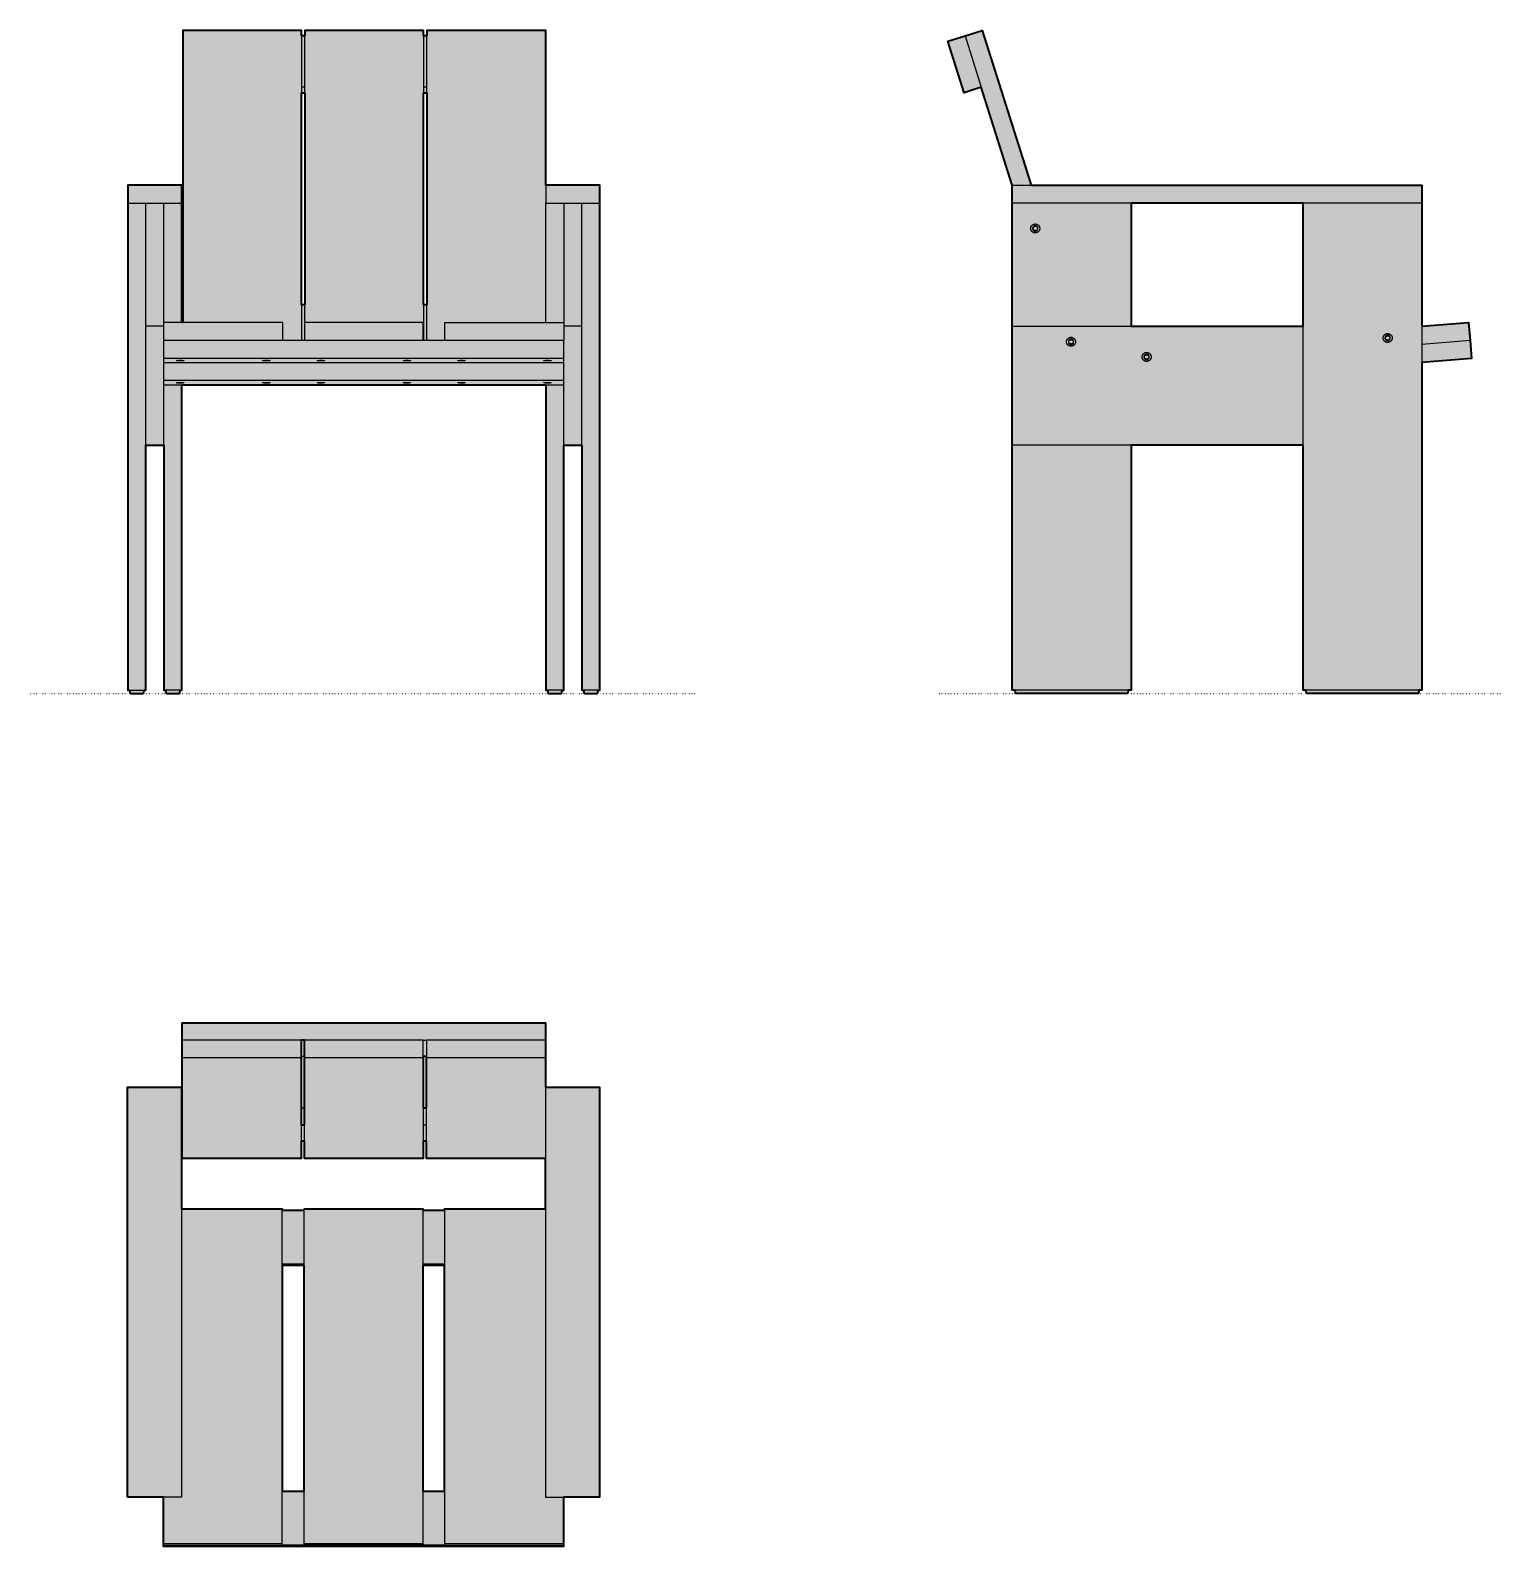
# Model space of a CAD drawing. Header units: millimetres. Extents: x 0 to 1796, y -1041 to 809.
import ezdxf

# ---------------------------------------------------------------- set-up
doc = ezdxf.new("R2010")
doc.units = ezdxf.units.MM
doc.linetypes.add('Dots', pattern=[1, 0, -1])
doc.layers.add('Blocks', color=7, linetype='Continuous')
doc.layers.add('Blocks$Fill', color=7, linetype='Continuous', true_color=0xffffff)
for name, color, linetype, lineweight, true_color in [('Blocks$Inner', 7, 'Continuous', 25, 0x007f00), ('Blocks$Outline', 7, 'Continuous', 35, 0xff3f3f), ('Groud', 7, 'Dots', 25, 0x243775)]:
    doc.layers.add(name, color=color, linetype=linetype, lineweight=lineweight, true_color=true_color)

# ---------------------------------------------------------------- blocks, each defined once
blk = doc.blocks.new('Crate Dining Chair Side')
at = {"layer": 'Blocks$Fill'}
h = blk.add_hatch(color=256, dxfattribs=at)
h.paths.add_polyline_path([(52.4, 739.5), (31.4, 732.8), (11.6, 795.8), (32.5, 802.4), (53.5, 809), (113.1, 620), (590.1, 620), (590.1, 598), (590.1, 448), (647.1, 452.5), (648.8, 430.6), (650.5, 408.6), (590.1, 403.9), (590.1, 4), (586.6, 4), (586.1, 1.2), (586.1, 1.2), (586.1, 1.1), (586.1, 1.1), (586.1, 1), (586.1, 1), (586, 0.9), (586, 0.9), (586, 0.8), (586, 0.8), (585.9, 0.7), (585.9, 0.7), (585.9, 0.7), (585.9, 0.6), (585.8, 0.6), (585.8, 0.5), (585.8, 0.5), (585.7, 0.5), (585.7, 0.4), (585.7, 0.4), (585.6, 0.4), (585.6, 0.3), (585.5, 0.3), (585.5, 0.3), (585.5, 0.2), (585.4, 0.2), (585.4, 0.2), (585.3, 0.2), (585.3, 0.1), (585.2, 0.1), (585.2, 0.1), (585.1, 0.1), (585.1, 0.1), (585, 0.1), (585, 0), (584.9, 0), (584.9, 0), (584.8, 0), (584.8, 0), (584.7, 0), (584.7, 0), (584.6, 0), (450.4, 0), (450.4, 0), (450.3, 0), (450.3, 0), (450.2, 0), (450.2, 0), (450.1, 0), (450.1, 0.1), (450, 0.1), (450, 0.1), (449.9, 0.1), (449.9, 0.1), (449.8, 0.1), (449.8, 0.2), (449.7, 0.2), (449.7, 0.2), (449.6, 0.3), (449.6, 0.3), (449.6, 0.3), (449.5, 0.3), (449.5, 0.4), (449.4, 0.4), (449.4, 0.4), (449.4, 0.5), (449.3, 0.5), (449.3, 0.6), (449.3, 0.6), (449.2, 0.6), (449.2, 0.7), (449.2, 0.7), (449.2, 0.8), (449.1, 0.8), (449.1, 0.9), (449.1, 0.9), (449.1, 1), (449.1, 1), (449, 1.1), (449, 1.1), (449, 1.2), (449, 1.2), (449, 1.3), (448.6, 4), (445.1, 4), (445.1, 303), (235.1, 303), (235.1, 4), (231.6, 4), (231.1, 1.2), (231.1, 1.2), (231.1, 1.1), (231.1, 1.1), (231.1, 1), (231.1, 1), (231, 0.9), (231, 0.9), (231, 0.8), (231, 0.8), (230.9, 0.7), (230.9, 0.7), (230.9, 0.7), (230.9, 0.6), (230.8, 0.6), (230.8, 0.5), (230.8, 0.5), (230.7, 0.5), (230.7, 0.4), (230.7, 0.4), (230.6, 0.4), (230.6, 0.3), (230.5, 0.3), (230.5, 0.3), (230.5, 0.2), (230.4, 0.2), (230.4, 0.2), (230.3, 0.2), (230.3, 0.1), (230.2, 0.1), (230.2, 0.1), (230.1, 0.1), (230.1, 0.1), (230, 0.1), (230, 0), (229.9, 0), (229.9, 0), (229.8, 0), (229.8, 0), (229.7, 0), (229.7, 0), (229.6, 0), (95.4, 0), (95.4, 0), (95.3, 0), (95.3, 0), (95.2, 0), (95.2, 0), (95.1, 0), (95.1, 0.1), (95, 0.1), (95, 0.1), (94.9, 0.1), (94.9, 0.1), (94.8, 0.1), (94.8, 0.2), (94.7, 0.2), (94.7, 0.2), (94.6, 0.3), (94.6, 0.3), (94.6, 0.3), (94.5, 0.3), (94.5, 0.4), (94.4, 0.4), (94.4, 0.4), (94.4, 0.5), (94.3, 0.5), (94.3, 0.6), (94.3, 0.6), (94.2, 0.6), (94.2, 0.7), (94.2, 0.7), (94.2, 0.8), (94.1, 0.8), (94.1, 0.9), (94.1, 0.9), (94.1, 1), (94.1, 1), (94, 1.1), (94, 1.1), (94, 1.2), (94, 1.2), (94, 1.3), (93.6, 4), (90.1, 4), (90.1, 303), (90.1, 620)], flags=0)
h.paths.add_polyline_path([(445.1, 598), (235.1, 598), (235.1, 448), (445.1, 448)], flags=0)
at = {"layer": 'Blocks$Inner'}
for p, q in [((90.1, 620), (52.4, 739.5)), ((648.8, 430.6), (590.1, 425.9))]:
    blk.add_line(p, q, dxfattribs=at)
for points in [[(11.6, 795.8), (32.5, 802.4), (52.4, 739.5), (31.4, 732.8)], [(123.7, 567.5), (123.7, 567.3), (123.7, 567.1), (123.7, 566.9), (123.7, 566.7), (123.7, 566.5), (123.6, 566.3), (123.6, 566.2), (123.6, 566), (123.5, 565.8), (123.5, 565.6), (123.4, 565.4), (123.3, 565.3), (123.3, 565.1), (123.2, 564.9), (123.1, 564.7), (123, 564.6), (122.9, 564.4), (122.8, 564.2), (122.7, 564.1), (122.6, 563.9), (122.5, 563.8), (122.3, 563.6), (122.2, 563.5), (122.1, 563.4), (121.9, 563.2), (121.8, 563.1), (121.6, 563), (121.5, 562.9), (121.3, 562.8), (121.2, 562.7), (121, 562.6), (120.9, 562.5), (120.7, 562.4), (120.5, 562.3), (120.3, 562.2), (120.2, 562.1), (120, 562.1), (119.8, 562), (119.6, 562), (119.4, 561.9), (119.3, 561.9), (119.1, 561.9), (118.9, 561.8), (118.7, 561.8), (118.5, 561.8), (118.3, 561.8), (118.1, 561.8), (117.9, 561.8), (117.7, 561.8), (117.6, 561.8), (117.4, 561.9), (117.2, 561.9), (117, 561.9), (116.8, 562), (116.6, 562), (116.4, 562.1), (116.3, 562.1), (116.1, 562.2), (115.9, 562.3), (115.7, 562.4), (115.6, 562.5), (115.4, 562.6), (115.2, 562.7), (115.1, 562.8), (114.9, 562.9), (114.8, 563), (114.6, 563.1), (114.5, 563.2), (114.4, 563.4), (114.2, 563.5), (114.1, 563.6), (114, 563.8), (113.9, 563.9), (113.7, 564.1), (113.6, 564.2), (113.5, 564.4), (113.4, 564.6), (113.3, 564.7), (113.3, 564.9), (113.2, 565.1), (113.1, 565.3), (113, 565.4), (113, 565.6), (112.9, 565.8), (112.9, 566), (112.8, 566.2), (112.8, 566.3), (112.8, 566.5), (112.7, 566.7), (112.7, 566.9), (112.7, 567.1), (112.7, 567.3), (112.7, 567.5), (112.7, 567.7), (112.7, 567.9), (112.8, 568), (112.8, 568.2), (112.8, 568.4), (112.9, 568.6), (112.9, 568.8), (113, 569), (113, 569.2), (113.1, 569.3), (113.2, 569.5), (113.3, 569.7), (113.3, 569.8), (113.4, 570), (113.5, 570.2), (113.6, 570.3), (113.7, 570.5), (113.9, 570.6), (114, 570.8), (114.1, 570.9), (114.2, 571.1), (114.4, 571.2), (114.5, 571.3), (114.6, 571.5), (114.8, 571.6), (114.9, 571.7), (115.1, 571.8), (115.2, 571.9), (115.4, 572), (115.6, 572.1), (115.7, 572.2), (115.9, 572.3), (116.1, 572.4), (116.3, 572.4), (116.4, 572.5), (116.6, 572.6), (116.8, 572.6), (117, 572.7), (117.2, 572.7), (117.4, 572.7), (117.6, 572.7), (117.7, 572.8), (117.9, 572.8), (118.1, 572.8), (118.3, 572.8), (118.5, 572.8), (118.7, 572.8), (118.9, 572.7), (119.1, 572.7), (119.3, 572.7), (119.4, 572.7), (119.6, 572.6), (119.8, 572.6), (120, 572.5), (120.2, 572.4), (120.3, 572.4), (120.5, 572.3), (120.7, 572.2), (120.9, 572.1), (121, 572), (121.2, 571.9), (121.3, 571.8), (121.5, 571.7), (121.6, 571.6), (121.8, 571.5), (121.9, 571.3), (122.1, 571.2), (122.2, 571.1), (122.3, 570.9), (122.5, 570.8), (122.6, 570.6), (122.7, 570.5), (122.8, 570.3), (122.9, 570.2), (123, 570), (123.1, 569.8), (123.2, 569.7), (123.3, 569.5), (123.3, 569.3), (123.4, 569.2), (123.5, 569), (123.5, 568.8), (123.6, 568.6), (123.6, 568.4), (123.6, 568.2), (123.7, 568), (123.7, 567.9), (123.7, 567.7)], [(121.5, 567.2), (121.5, 567.3), (121.5, 567.4), (121.5, 567.5), (121.4, 567.6), (121.4, 567.7), (121.4, 567.8), (121.4, 568), (121.4, 568.1), (121.3, 568.2), (121.3, 568.3), (121.3, 568.4), (121.2, 568.5), (121.2, 568.6), (121.1, 568.7), (121.1, 568.8), (121, 568.9), (121, 569), (120.9, 569.1), (120.9, 569.2), (120.8, 569.3), (120.7, 569.4), (120.6, 569.4), (120.6, 569.5), (120.5, 569.6), (120.4, 569.7), (120.3, 569.8), (120.2, 569.8), (120.2, 569.9), (120.1, 570), (120, 570), (119.9, 570.1), (119.8, 570.1), (119.7, 570.2), (119.6, 570.2), (119.5, 570.3), (119.4, 570.3), (119.3, 570.4), (119.2, 570.4), (119, 570.4), (118.9, 570.5), (118.8, 570.5), (118.7, 570.5), (118.6, 570.5), (118.5, 570.5), (118.4, 570.5), (118.3, 570.5), (118.2, 570.5), (118, 570.5), (117.9, 570.5), (117.8, 570.5), (117.7, 570.5), (117.6, 570.5), (117.5, 570.5), (117.4, 570.4), (117.3, 570.4), (117.2, 570.4), (117.1, 570.3), (117, 570.3), (116.9, 570.2), (116.8, 570.2), (116.7, 570.1), (116.6, 570.1), (116.5, 570), (116.4, 570), (116.3, 569.9), (116.2, 569.8), (116.1, 569.8), (116, 569.7), (115.9, 569.6), (115.9, 569.5), (115.8, 569.4), (115.7, 569.4), (115.6, 569.3), (115.6, 569.2), (115.5, 569.1), (115.4, 569), (115.4, 568.9), (115.3, 568.8), (115.3, 568.7), (115.2, 568.6), (115.2, 568.5), (115.2, 568.4), (115.1, 568.3), (115.1, 568.2), (115.1, 568.1), (115, 568), (115, 567.8), (115, 567.7), (115, 567.6), (115, 567.5), (115, 567.4), (115, 567.3), (115, 567.2), (115, 567.1), (115, 567), (115, 566.8), (115, 566.7), (115, 566.6), (115.1, 566.5), (115.1, 566.4), (115.1, 566.3), (115.2, 566.2), (115.2, 566.1), (115.2, 566), (115.3, 565.9), (115.3, 565.8), (115.4, 565.7), (115.4, 565.6), (115.5, 565.5), (115.6, 565.4), (115.6, 565.3), (115.7, 565.2), (115.8, 565.1), (115.9, 565.1), (115.9, 565), (116, 564.9), (116.1, 564.8), (116.2, 564.7), (116.3, 564.7), (116.4, 564.6), (116.5, 564.6), (116.6, 564.5), (116.7, 564.4), (116.8, 564.4), (116.9, 564.3), (117, 564.3), (117.1, 564.3), (117.2, 564.2), (117.3, 564.2), (117.4, 564.1), (117.5, 564.1), (117.6, 564.1), (117.7, 564.1), (117.8, 564.1), (117.9, 564.1), (118, 564), (118.2, 564), (118.3, 564), (118.4, 564), (118.5, 564.1), (118.6, 564.1), (118.7, 564.1), (118.8, 564.1), (118.9, 564.1), (119, 564.1), (119.2, 564.2), (119.3, 564.2), (119.4, 564.3), (119.5, 564.3), (119.6, 564.3), (119.7, 564.4), (119.8, 564.4), (119.9, 564.5), (120, 564.6), (120.1, 564.6), (120.2, 564.7), (120.2, 564.7), (120.3, 564.8), (120.4, 564.9), (120.5, 565), (120.6, 565.1), (120.6, 565.1), (120.7, 565.2), (120.8, 565.3), (120.9, 565.4), (120.9, 565.5), (121, 565.6), (121, 565.7), (121.1, 565.8), (121.1, 565.9), (121.2, 566), (121.2, 566.1), (121.3, 566.2), (121.3, 566.3), (121.3, 566.4), (121.4, 566.5), (121.4, 566.6), (121.4, 566.7), (121.4, 566.8), (121.4, 567), (121.5, 567.1)], [(119.1, 564.7), (119, 564.7), (119, 564.6), (118.9, 564.6), (118.8, 564.6), (118.7, 564.6), (118.6, 564.6), (118.5, 564.6), (118.4, 564.5), (118.3, 564.5), (118.2, 564.5), (118.1, 564.5), (118, 564.5), (117.9, 564.6), (117.8, 564.6), (117.7, 564.6), (117.6, 564.6), (117.5, 564.6), (117.5, 564.6), (117.4, 564.7), (117.3, 564.7), (117.2, 564.7), (117.1, 564.8), (117, 564.8), (116.9, 564.9), (116.8, 564.9), (116.8, 565), (116.7, 565), (116.6, 565.1), (116.5, 565.1), (116.5, 565.2), (116.4, 565.2), (116.3, 565.3), (116.2, 565.4), (116.2, 565.4), (116.1, 565.5), (116.1, 565.6), (116, 565.7), (115.9, 565.7), (115.9, 565.8), (115.8, 565.9), (115.8, 566), (115.8, 566.1), (115.7, 566.2), (115.7, 566.2), (115.6, 566.3), (115.6, 566.4), (115.6, 566.5), (115.6, 566.6), (115.5, 566.7), (115.5, 566.8), (115.5, 566.9), (115.5, 567), (115.5, 567.1), (115.5, 567.2), (115.5, 567.3), (115.5, 567.4), (115.5, 567.4), (115.5, 567.5), (115.5, 567.6), (115.5, 567.7), (115.5, 567.8), (115.5, 567.9), (115.6, 568), (115.6, 568.1), (115.6, 568.2), (115.6, 568.3), (115.7, 568.4), (115.7, 568.5), (115.8, 568.5), (115.8, 568.6), (115.9, 568.7), (115.9, 568.8), (116, 568.9), (116, 568.9), (116.1, 569), (116.1, 569.1), (116.2, 569.2), (116.3, 569.2), (116.3, 569.3), (116.4, 569.4), (116.5, 569.4), (116.5, 569.5), (116.6, 569.5), (116.7, 569.6), (116.8, 569.6), (116.9, 569.7), (117, 569.7), (117, 569.8), (117.1, 569.8), (117.2, 569.8), (117.3, 569.9), (117.4, 569.9), (117.5, 569.9), (117.6, 570), (117.7, 570), (117.8, 570), (117.9, 570), (117.9, 570), (118, 570), (118.1, 570), (118.2, 570), (118.3, 570), (118.4, 570), (118.5, 570), (118.6, 570), (118.7, 570), (118.8, 570), (118.9, 570), (119, 569.9), (119.1, 569.9), (119.2, 569.9), (119.2, 569.8), (119.3, 569.8), (119.4, 569.8), (119.5, 569.7), (119.6, 569.7), (119.7, 569.6), (119.8, 569.6), (119.8, 569.5), (119.9, 569.5), (120, 569.4), (120, 569.3), (120.1, 569.3), (120.2, 569.2), (120.3, 569.1), (120.3, 569.1), (120.4, 569), (120.4, 568.9), (120.5, 568.8), (120.5, 568.8), (120.6, 568.7), (120.6, 568.6), (120.7, 568.5), (120.7, 568.4), (120.8, 568.3), (120.8, 568.3), (120.8, 568.2), (120.9, 568.1), (120.9, 568), (120.9, 567.9), (120.9, 567.8), (120.9, 567.7), (120.9, 567.6), (121, 567.5), (121, 567.4), (121, 567.3), (121, 567.2), (121, 567.1), (121, 567), (120.9, 566.9), (120.9, 566.8), (120.9, 566.8), (120.9, 566.7), (120.9, 566.6), (120.8, 566.5), (120.8, 566.4), (120.8, 566.3), (120.7, 566.2), (120.7, 566.1), (120.7, 566), (120.6, 566), (120.6, 565.9), (120.5, 565.8), (120.5, 565.7), (120.4, 565.6), (120.4, 565.6), (120.3, 565.5), (120.2, 565.4), (120.2, 565.4), (120.1, 565.3), (120, 565.2), (120, 565.2), (119.9, 565.1), (119.8, 565), (119.7, 565), (119.6, 564.9), (119.6, 564.9), (119.5, 564.8), (119.4, 564.8), (119.3, 564.8), (119.2, 564.7)], [(167.3, 429.2), (167.3, 429), (167.3, 428.8), (167.3, 428.6), (167.3, 428.4), (167.3, 428.2), (167.2, 428.1), (167.2, 427.9), (167.2, 427.7), (167.1, 427.5), (167.1, 427.3), (167, 427.1), (166.9, 427), (166.9, 426.8), (166.8, 426.6), (166.7, 426.4), (166.6, 426.3), (166.5, 426.1), (166.4, 426), (166.3, 425.8), (166.2, 425.6), (166.1, 425.5), (165.9, 425.4), (165.8, 425.2), (165.7, 425.1), (165.5, 424.9), (165.4, 424.8), (165.2, 424.7), (165.1, 424.6), (164.9, 424.5), (164.8, 424.4), (164.6, 424.3), (164.5, 424.2), (164.3, 424.1), (164.1, 424), (163.9, 423.9), (163.8, 423.9), (163.6, 423.8), (163.4, 423.7), (163.2, 423.7), (163, 423.6), (162.9, 423.6), (162.7, 423.6), (162.5, 423.5), (162.3, 423.5), (162.1, 423.5), (161.9, 423.5), (161.7, 423.5), (161.5, 423.5), (161.3, 423.5), (161.2, 423.5), (161, 423.6), (160.8, 423.6), (160.6, 423.6), (160.4, 423.7), (160.2, 423.7), (160, 423.8), (159.9, 423.9), (159.7, 423.9), (159.5, 424), (159.3, 424.1), (159.2, 424.2), (159, 424.3), (158.9, 424.4), (158.7, 424.5), (158.5, 424.6), (158.4, 424.7), (158.2, 424.8), (158.1, 424.9), (158, 425.1), (157.8, 425.2), (157.7, 425.4), (157.6, 425.5), (157.5, 425.6), (157.3, 425.8), (157.2, 426), (157.1, 426.1), (157, 426.3), (156.9, 426.4), (156.9, 426.6), (156.8, 426.8), (156.7, 427), (156.6, 427.1), (156.6, 427.3), (156.5, 427.5), (156.5, 427.7), (156.4, 427.9), (156.4, 428.1), (156.4, 428.2), (156.3, 428.4), (156.3, 428.6), (156.3, 428.8), (156.3, 429), (156.3, 429.2), (156.3, 429.4), (156.3, 429.6), (156.4, 429.8), (156.4, 429.9), (156.4, 430.1), (156.5, 430.3), (156.5, 430.5), (156.6, 430.7), (156.6, 430.9), (156.7, 431), (156.8, 431.2), (156.9, 431.4), (156.9, 431.6), (157, 431.7), (157.1, 431.9), (157.2, 432), (157.3, 432.2), (157.5, 432.4), (157.6, 432.5), (157.7, 432.6), (157.8, 432.8), (158, 432.9), (158.1, 433.1), (158.2, 433.2), (158.4, 433.3), (158.5, 433.4), (158.7, 433.5), (158.9, 433.6), (159, 433.7), (159.2, 433.8), (159.3, 433.9), (159.5, 434), (159.7, 434.1), (159.9, 434.1), (160, 434.2), (160.2, 434.3), (160.4, 434.3), (160.6, 434.4), (160.8, 434.4), (161, 434.4), (161.2, 434.5), (161.3, 434.5), (161.5, 434.5), (161.7, 434.5), (161.9, 434.5), (162.1, 434.5), (162.3, 434.5), (162.5, 434.5), (162.7, 434.4), (162.9, 434.4), (163, 434.4), (163.2, 434.3), (163.4, 434.3), (163.6, 434.2), (163.8, 434.1), (163.9, 434.1), (164.1, 434), (164.3, 433.9), (164.5, 433.8), (164.6, 433.7), (164.8, 433.6), (164.9, 433.5), (165.1, 433.4), (165.2, 433.3), (165.4, 433.2), (165.5, 433.1), (165.7, 432.9), (165.8, 432.8), (165.9, 432.6), (166.1, 432.5), (166.2, 432.4), (166.3, 432.2), (166.4, 432), (166.5, 431.9), (166.6, 431.7), (166.7, 431.6), (166.8, 431.4), (166.9, 431.2), (166.9, 431), (167, 430.9), (167.1, 430.7), (167.1, 430.5), (167.2, 430.3), (167.2, 430.1), (167.2, 429.9), (167.3, 429.8), (167.3, 429.6), (167.3, 429.4)], [(165.1, 428.9), (165.1, 429), (165.1, 429.1), (165.1, 429.2), (165.1, 429.3), (165, 429.4), (165, 429.6), (165, 429.7), (165, 429.8), (164.9, 429.9), (164.9, 430), (164.9, 430.1), (164.8, 430.2), (164.8, 430.3), (164.7, 430.4), (164.7, 430.5), (164.6, 430.6), (164.6, 430.7), (164.5, 430.8), (164.5, 430.9), (164.4, 431), (164.3, 431.1), (164.3, 431.2), (164.2, 431.2), (164.1, 431.3), (164, 431.4), (163.9, 431.5), (163.8, 431.5), (163.8, 431.6), (163.7, 431.7), (163.6, 431.7), (163.5, 431.8), (163.4, 431.9), (163.3, 431.9), (163.2, 432), (163.1, 432), (163, 432), (162.9, 432.1), (162.8, 432.1), (162.7, 432.1), (162.5, 432.2), (162.4, 432.2), (162.3, 432.2), (162.2, 432.2), (162.1, 432.2), (162, 432.2), (161.9, 432.2), (161.8, 432.2), (161.6, 432.2), (161.5, 432.2), (161.4, 432.2), (161.3, 432.2), (161.2, 432.2), (161.1, 432.2), (161, 432.1), (160.9, 432.1), (160.8, 432.1), (160.7, 432), (160.6, 432), (160.5, 432), (160.4, 431.9), (160.3, 431.9), (160.2, 431.8), (160.1, 431.7), (160, 431.7), (159.9, 431.6), (159.8, 431.5), (159.7, 431.5), (159.6, 431.4), (159.5, 431.3), (159.5, 431.2), (159.4, 431.2), (159.3, 431.1), (159.2, 431), (159.2, 430.9), (159.1, 430.8), (159.1, 430.7), (159, 430.6), (158.9, 430.5), (158.9, 430.4), (158.8, 430.3), (158.8, 430.2), (158.8, 430.1), (158.7, 430), (158.7, 429.9), (158.7, 429.8), (158.6, 429.7), (158.6, 429.6), (158.6, 429.4), (158.6, 429.3), (158.6, 429.2), (158.6, 429.1), (158.6, 429), (158.6, 428.9), (158.6, 428.8), (158.6, 428.7), (158.6, 428.6), (158.6, 428.4), (158.6, 428.3), (158.7, 428.2), (158.7, 428.1), (158.7, 428), (158.8, 427.9), (158.8, 427.8), (158.8, 427.7), (158.9, 427.6), (158.9, 427.5), (159, 427.4), (159.1, 427.3), (159.1, 427.2), (159.2, 427.1), (159.2, 427), (159.3, 426.9), (159.4, 426.8), (159.5, 426.8), (159.5, 426.7), (159.6, 426.6), (159.7, 426.5), (159.8, 426.5), (159.9, 426.4), (160, 426.3), (160.1, 426.3), (160.2, 426.2), (160.3, 426.1), (160.4, 426.1), (160.5, 426), (160.6, 426), (160.7, 426), (160.8, 425.9), (160.9, 425.9), (161, 425.9), (161.1, 425.8), (161.2, 425.8), (161.3, 425.8), (161.4, 425.8), (161.5, 425.8), (161.6, 425.8), (161.8, 425.8), (161.9, 425.8), (162, 425.8), (162.1, 425.8), (162.2, 425.8), (162.3, 425.8), (162.4, 425.8), (162.5, 425.8), (162.7, 425.9), (162.8, 425.9), (162.9, 425.9), (163, 426), (163.1, 426), (163.2, 426), (163.3, 426.1), (163.4, 426.1), (163.5, 426.2), (163.6, 426.3), (163.7, 426.3), (163.8, 426.4), (163.8, 426.5), (163.9, 426.5), (164, 426.6), (164.1, 426.7), (164.2, 426.8), (164.3, 426.8), (164.3, 426.9), (164.4, 427), (164.5, 427.1), (164.5, 427.2), (164.6, 427.3), (164.6, 427.4), (164.7, 427.5), (164.7, 427.6), (164.8, 427.7), (164.8, 427.8), (164.9, 427.9), (164.9, 428), (164.9, 428.1), (165, 428.2), (165, 428.3), (165, 428.4), (165, 428.6), (165.1, 428.7), (165.1, 428.8)], [(162.7, 426.4), (162.6, 426.4), (162.6, 426.4), (162.5, 426.3), (162.4, 426.3), (162.3, 426.3), (162.2, 426.3), (162.1, 426.3), (162, 426.3), (161.9, 426.3), (161.8, 426.3), (161.7, 426.3), (161.6, 426.3), (161.5, 426.3), (161.4, 426.3), (161.3, 426.3), (161.2, 426.3), (161.1, 426.3), (161.1, 426.4), (161, 426.4), (160.9, 426.4), (160.8, 426.5), (160.7, 426.5), (160.6, 426.5), (160.5, 426.6), (160.4, 426.6), (160.4, 426.7), (160.3, 426.7), (160.2, 426.8), (160.1, 426.8), (160.1, 426.9), (160, 427), (159.9, 427), (159.8, 427.1), (159.8, 427.2), (159.7, 427.2), (159.7, 427.3), (159.6, 427.4), (159.5, 427.4), (159.5, 427.5), (159.4, 427.6), (159.4, 427.7), (159.4, 427.8), (159.3, 427.9), (159.3, 428), (159.2, 428), (159.2, 428.1), (159.2, 428.2), (159.2, 428.3), (159.1, 428.4), (159.1, 428.5), (159.1, 428.6), (159.1, 428.7), (159.1, 428.8), (159.1, 428.9), (159.1, 429), (159.1, 429.1), (159.1, 429.2), (159.1, 429.3), (159.1, 429.3), (159.1, 429.4), (159.1, 429.5), (159.1, 429.6), (159.2, 429.7), (159.2, 429.8), (159.2, 429.9), (159.3, 430), (159.3, 430.1), (159.3, 430.2), (159.4, 430.2), (159.4, 430.3), (159.5, 430.4), (159.5, 430.5), (159.6, 430.6), (159.6, 430.7), (159.7, 430.7), (159.7, 430.8), (159.8, 430.9), (159.9, 430.9), (159.9, 431), (160, 431.1), (160.1, 431.1), (160.2, 431.2), (160.2, 431.2), (160.3, 431.3), (160.4, 431.3), (160.5, 431.4), (160.6, 431.4), (160.6, 431.5), (160.7, 431.5), (160.8, 431.6), (160.9, 431.6), (161, 431.6), (161.1, 431.6), (161.2, 431.7), (161.3, 431.7), (161.4, 431.7), (161.5, 431.7), (161.5, 431.7), (161.6, 431.7), (161.7, 431.7), (161.8, 431.7), (161.9, 431.7), (162, 431.7), (162.1, 431.7), (162.2, 431.7), (162.3, 431.7), (162.4, 431.7), (162.5, 431.7), (162.6, 431.6), (162.7, 431.6), (162.8, 431.6), (162.9, 431.5), (162.9, 431.5), (163, 431.5), (163.1, 431.4), (163.2, 431.4), (163.3, 431.3), (163.4, 431.3), (163.4, 431.2), (163.5, 431.2), (163.6, 431.1), (163.7, 431), (163.7, 431), (163.8, 430.9), (163.9, 430.8), (163.9, 430.8), (164, 430.7), (164, 430.6), (164.1, 430.6), (164.1, 430.5), (164.2, 430.4), (164.2, 430.3), (164.3, 430.2), (164.3, 430.1), (164.4, 430), (164.4, 430), (164.4, 429.9), (164.5, 429.8), (164.5, 429.7), (164.5, 429.6), (164.5, 429.5), (164.5, 429.4), (164.5, 429.3), (164.6, 429.2), (164.6, 429.1), (164.6, 429), (164.6, 428.9), (164.6, 428.8), (164.6, 428.7), (164.5, 428.7), (164.5, 428.6), (164.5, 428.5), (164.5, 428.4), (164.5, 428.3), (164.4, 428.2), (164.4, 428.1), (164.4, 428), (164.3, 427.9), (164.3, 427.8), (164.3, 427.8), (164.2, 427.7), (164.2, 427.6), (164.1, 427.5), (164.1, 427.4), (164, 427.3), (164, 427.3), (163.9, 427.2), (163.8, 427.1), (163.8, 427.1), (163.7, 427), (163.6, 426.9), (163.6, 426.9), (163.5, 426.8), (163.4, 426.8), (163.3, 426.7), (163.2, 426.7), (163.2, 426.6), (163.1, 426.6), (163, 426.5), (162.9, 426.5), (162.8, 426.4)], [(553.7, 433.9), (553.7, 433.7), (553.7, 433.5), (553.7, 433.3), (553.7, 433.1), (553.7, 432.9), (553.7, 432.7), (553.6, 432.5), (553.6, 432.4), (553.5, 432.2), (553.5, 432), (553.4, 431.8), (553.3, 431.6), (553.3, 431.5), (553.2, 431.3), (553.1, 431.1), (553, 431), (552.9, 430.8), (552.8, 430.6), (552.7, 430.5), (552.6, 430.3), (552.5, 430.2), (552.4, 430), (552.2, 429.9), (552.1, 429.8), (552, 429.6), (551.8, 429.5), (551.7, 429.4), (551.5, 429.3), (551.4, 429.1), (551.2, 429), (551, 428.9), (550.9, 428.8), (550.7, 428.8), (550.5, 428.7), (550.4, 428.6), (550.2, 428.5), (550, 428.5), (549.8, 428.4), (549.6, 428.4), (549.5, 428.3), (549.3, 428.3), (549.1, 428.2), (548.9, 428.2), (548.7, 428.2), (548.5, 428.2), (548.3, 428.2), (548.1, 428.2), (547.9, 428.2), (547.8, 428.2), (547.6, 428.2), (547.4, 428.2), (547.2, 428.3), (547, 428.3), (546.8, 428.4), (546.6, 428.4), (546.5, 428.5), (546.3, 428.5), (546.1, 428.6), (545.9, 428.7), (545.8, 428.8), (545.6, 428.8), (545.4, 428.9), (545.3, 429), (545.1, 429.1), (545, 429.3), (544.8, 429.4), (544.7, 429.5), (544.5, 429.6), (544.4, 429.8), (544.2, 429.9), (544.1, 430), (544, 430.2), (543.9, 430.3), (543.8, 430.5), (543.7, 430.6), (543.6, 430.8), (543.5, 431), (543.4, 431.1), (543.3, 431.3), (543.2, 431.5), (543.1, 431.6), (543.1, 431.8), (543, 432), (542.9, 432.2), (542.9, 432.4), (542.9, 432.5), (542.8, 432.7), (542.8, 432.9), (542.8, 433.1), (542.7, 433.3), (542.7, 433.5), (542.7, 433.7), (542.7, 433.9), (542.7, 434.1), (542.8, 434.2), (542.8, 434.4), (542.8, 434.6), (542.9, 434.8), (542.9, 435), (542.9, 435.2), (543, 435.4), (543.1, 435.5), (543.1, 435.7), (543.2, 435.9), (543.3, 436.1), (543.4, 436.2), (543.5, 436.4), (543.6, 436.6), (543.7, 436.7), (543.8, 436.9), (543.9, 437), (544, 437.2), (544.1, 437.3), (544.2, 437.5), (544.4, 437.6), (544.5, 437.7), (544.7, 437.9), (544.8, 438), (545, 438.1), (545.1, 438.2), (545.3, 438.3), (545.4, 438.4), (545.6, 438.5), (545.8, 438.6), (545.9, 438.7), (546.1, 438.7), (546.3, 438.8), (546.5, 438.9), (546.6, 438.9), (546.8, 439), (547, 439), (547.2, 439.1), (547.4, 439.1), (547.6, 439.1), (547.8, 439.2), (547.9, 439.2), (548.1, 439.2), (548.3, 439.2), (548.5, 439.2), (548.7, 439.2), (548.9, 439.1), (549.1, 439.1), (549.3, 439.1), (549.5, 439), (549.6, 439), (549.8, 438.9), (550, 438.9), (550.2, 438.8), (550.4, 438.7), (550.5, 438.7), (550.7, 438.6), (550.9, 438.5), (551, 438.4), (551.2, 438.3), (551.4, 438.2), (551.5, 438.1), (551.7, 438), (551.8, 437.9), (552, 437.7), (552.1, 437.6), (552.2, 437.5), (552.4, 437.3), (552.5, 437.2), (552.6, 437), (552.7, 436.9), (552.8, 436.7), (552.9, 436.6), (553, 436.4), (553.1, 436.2), (553.2, 436.1), (553.3, 435.9), (553.3, 435.7), (553.4, 435.5), (553.5, 435.4), (553.5, 435.2), (553.6, 435), (553.6, 434.8), (553.7, 434.6), (553.7, 434.4), (553.7, 434.2), (553.7, 434.1)], [(551.5, 433.6), (551.5, 433.7), (551.5, 433.8), (551.5, 433.9), (551.5, 434), (551.5, 434.1), (551.4, 434.2), (551.4, 434.3), (551.4, 434.5), (551.4, 434.6), (551.3, 434.7), (551.3, 434.8), (551.3, 434.9), (551.2, 435), (551.2, 435.1), (551.1, 435.2), (551.1, 435.3), (551, 435.4), (550.9, 435.5), (550.9, 435.6), (550.8, 435.7), (550.7, 435.7), (550.7, 435.8), (550.6, 435.9), (550.5, 436), (550.4, 436.1), (550.3, 436.1), (550.3, 436.2), (550.2, 436.3), (550.1, 436.3), (550, 436.4), (549.9, 436.5), (549.8, 436.5), (549.7, 436.6), (549.6, 436.6), (549.5, 436.7), (549.4, 436.7), (549.3, 436.8), (549.2, 436.8), (549.1, 436.8), (549, 436.8), (548.8, 436.9), (548.7, 436.9), (548.6, 436.9), (548.5, 436.9), (548.4, 436.9), (548.3, 436.9), (548.2, 436.9), (548.1, 436.9), (548, 436.9), (547.8, 436.9), (547.7, 436.9), (547.6, 436.9), (547.5, 436.8), (547.4, 436.8), (547.3, 436.8), (547.2, 436.8), (547.1, 436.7), (547, 436.7), (546.9, 436.6), (546.8, 436.6), (546.7, 436.5), (546.6, 436.5), (546.5, 436.4), (546.4, 436.3), (546.3, 436.3), (546.2, 436.2), (546.1, 436.1), (546, 436.1), (546, 436), (545.9, 435.9), (545.8, 435.8), (545.7, 435.7), (545.7, 435.7), (545.6, 435.6), (545.5, 435.5), (545.5, 435.4), (545.4, 435.3), (545.4, 435.2), (545.3, 435.1), (545.3, 435), (545.2, 434.9), (545.2, 434.8), (545.1, 434.7), (545.1, 434.6), (545.1, 434.5), (545.1, 434.3), (545, 434.2), (545, 434.1), (545, 434), (545, 433.9), (545, 433.8), (545, 433.7), (545, 433.6), (545, 433.4), (545, 433.3), (545, 433.2), (545, 433.1), (545.1, 433), (545.1, 432.9), (545.1, 432.8), (545.1, 432.7), (545.2, 432.6), (545.2, 432.5), (545.3, 432.4), (545.3, 432.3), (545.4, 432.2), (545.4, 432.1), (545.5, 432), (545.5, 431.9), (545.6, 431.8), (545.7, 431.7), (545.7, 431.6), (545.8, 431.5), (545.9, 431.4), (546, 431.4), (546, 431.3), (546.1, 431.2), (546.2, 431.1), (546.3, 431.1), (546.4, 431), (546.5, 430.9), (546.6, 430.9), (546.7, 430.8), (546.8, 430.8), (546.9, 430.7), (547, 430.7), (547.1, 430.6), (547.2, 430.6), (547.3, 430.6), (547.4, 430.5), (547.5, 430.5), (547.6, 430.5), (547.7, 430.5), (547.8, 430.4), (548, 430.4), (548.1, 430.4), (548.2, 430.4), (548.3, 430.4), (548.4, 430.4), (548.5, 430.4), (548.6, 430.4), (548.7, 430.5), (548.8, 430.5), (549, 430.5), (549.1, 430.5), (549.2, 430.6), (549.3, 430.6), (549.4, 430.6), (549.5, 430.7), (549.6, 430.7), (549.7, 430.8), (549.8, 430.8), (549.9, 430.9), (550, 430.9), (550.1, 431), (550.2, 431.1), (550.3, 431.1), (550.3, 431.2), (550.4, 431.3), (550.5, 431.4), (550.6, 431.4), (550.7, 431.5), (550.7, 431.6), (550.8, 431.7), (550.9, 431.8), (550.9, 431.9), (551, 432), (551.1, 432.1), (551.1, 432.2), (551.2, 432.3), (551.2, 432.4), (551.3, 432.5), (551.3, 432.6), (551.3, 432.7), (551.4, 432.8), (551.4, 432.9), (551.4, 433), (551.4, 433.1), (551.5, 433.2), (551.5, 433.3), (551.5, 433.4)], [(551, 434), (551, 433.9), (551, 433.8), (551, 433.7), (551, 433.6), (551, 433.5), (551, 433.4), (551, 433.3), (550.9, 433.2), (550.9, 433.1), (550.9, 433), (550.9, 432.9), (550.9, 432.9), (550.8, 432.8), (550.8, 432.7), (550.8, 432.6), (550.7, 432.5), (550.7, 432.4), (550.6, 432.3), (550.6, 432.3), (550.5, 432.2), (550.5, 432.1), (550.4, 432), (550.4, 431.9), (550.3, 431.9), (550.2, 431.8), (550.2, 431.7), (550.1, 431.7), (550, 431.6), (550, 431.5), (549.9, 431.5), (549.8, 431.4), (549.7, 431.4), (549.7, 431.3), (549.6, 431.3), (549.5, 431.2), (549.4, 431.2), (549.3, 431.1), (549.2, 431.1), (549.1, 431.1), (549.1, 431), (549, 431), (548.9, 431), (548.8, 431), (548.7, 431), (548.6, 430.9), (548.5, 430.9), (548.4, 430.9), (548.3, 430.9), (548.2, 430.9), (548.1, 430.9), (548, 430.9), (547.9, 430.9), (547.8, 431), (547.7, 431), (547.6, 431), (547.6, 431), (547.5, 431), (547.4, 431.1), (547.3, 431.1), (547.2, 431.1), (547.1, 431.2), (547, 431.2), (546.9, 431.2), (546.9, 431.3), (546.8, 431.3), (546.7, 431.4), (546.6, 431.5), (546.5, 431.5), (546.5, 431.6), (546.4, 431.6), (546.3, 431.7), (546.3, 431.8), (546.2, 431.8), (546.1, 431.9), (546.1, 432), (546, 432.1), (546, 432.1), (545.9, 432.2), (545.9, 432.3), (545.8, 432.4), (545.8, 432.5), (545.7, 432.5), (545.7, 432.6), (545.7, 432.7), (545.6, 432.8), (545.6, 432.9), (545.6, 433), (545.5, 433.1), (545.5, 433.2), (545.5, 433.3), (545.5, 433.4), (545.5, 433.5), (545.5, 433.6), (545.5, 433.6), (545.5, 433.7), (545.5, 433.8), (545.5, 433.9), (545.5, 434), (545.5, 434.1), (545.5, 434.2), (545.6, 434.3), (545.6, 434.4), (545.6, 434.5), (545.6, 434.6), (545.7, 434.7), (545.7, 434.8), (545.7, 434.8), (545.8, 434.9), (545.8, 435), (545.9, 435.1), (545.9, 435.2), (546, 435.3), (546, 435.3), (546.1, 435.4), (546.2, 435.5), (546.2, 435.5), (546.3, 435.6), (546.4, 435.7), (546.4, 435.7), (546.5, 435.8), (546.6, 435.9), (546.6, 435.9), (546.7, 436), (546.8, 436), (546.9, 436.1), (547, 436.1), (547.1, 436.2), (547.1, 436.2), (547.2, 436.2), (547.3, 436.3), (547.4, 436.3), (547.5, 436.3), (547.6, 436.3), (547.7, 436.4), (547.8, 436.4), (547.9, 436.4), (548, 436.4), (548.1, 436.4), (548.2, 436.4), (548.3, 436.4), (548.3, 436.4), (548.4, 436.4), (548.5, 436.4), (548.6, 436.4), (548.7, 436.4), (548.8, 436.4), (548.9, 436.3), (549, 436.3), (549.1, 436.3), (549.2, 436.3), (549.3, 436.2), (549.4, 436.2), (549.4, 436.1), (549.5, 436.1), (549.6, 436.1), (549.7, 436), (549.8, 436), (549.9, 435.9), (549.9, 435.8), (550, 435.8), (550.1, 435.7), (550.1, 435.7), (550.2, 435.6), (550.3, 435.5), (550.3, 435.4), (550.4, 435.4), (550.5, 435.3), (550.5, 435.2), (550.6, 435.1), (550.6, 435.1), (550.7, 435), (550.7, 434.9), (550.7, 434.8), (550.8, 434.7), (550.8, 434.6), (550.8, 434.5), (550.9, 434.4), (550.9, 434.4), (550.9, 434.3), (550.9, 434.2), (551, 434.1)], [(259.6, 410.7), (259.6, 410.5), (259.6, 410.3), (259.6, 410.1), (259.6, 410), (259.6, 409.8), (259.6, 409.6), (259.5, 409.4), (259.5, 409.2), (259.4, 409), (259.4, 408.8), (259.3, 408.7), (259.3, 408.5), (259.2, 408.3), (259.1, 408.1), (259, 408), (258.9, 407.8), (258.8, 407.6), (258.7, 407.5), (258.6, 407.3), (258.5, 407.2), (258.4, 407), (258.3, 406.9), (258.1, 406.7), (258, 406.6), (257.9, 406.5), (257.7, 406.3), (257.6, 406.2), (257.4, 406.1), (257.3, 406), (257.1, 405.9), (256.9, 405.8), (256.8, 405.7), (256.6, 405.6), (256.4, 405.5), (256.3, 405.5), (256.1, 405.4), (255.9, 405.3), (255.7, 405.3), (255.6, 405.2), (255.4, 405.2), (255.2, 405.1), (255, 405.1), (254.8, 405.1), (254.6, 405), (254.4, 405), (254.2, 405), (254, 405), (253.9, 405), (253.7, 405), (253.5, 405.1), (253.3, 405.1), (253.1, 405.1), (252.9, 405.2), (252.7, 405.2), (252.6, 405.3), (252.4, 405.3), (252.2, 405.4), (252, 405.5), (251.8, 405.5), (251.7, 405.6), (251.5, 405.7), (251.3, 405.8), (251.2, 405.9), (251, 406), (250.9, 406.1), (250.7, 406.2), (250.6, 406.3), (250.4, 406.5), (250.3, 406.6), (250.2, 406.7), (250, 406.9), (249.9, 407), (249.8, 407.2), (249.7, 407.3), (249.6, 407.5), (249.5, 407.6), (249.4, 407.8), (249.3, 408), (249.2, 408.1), (249.1, 408.3), (249, 408.5), (249, 408.7), (248.9, 408.8), (248.9, 409), (248.8, 409.2), (248.8, 409.4), (248.7, 409.6), (248.7, 409.8), (248.7, 410), (248.7, 410.1), (248.6, 410.3), (248.6, 410.5), (248.6, 410.7), (248.7, 410.9), (248.7, 411.1), (248.7, 411.3), (248.7, 411.5), (248.8, 411.7), (248.8, 411.8), (248.9, 412), (248.9, 412.2), (249, 412.4), (249, 412.6), (249.1, 412.7), (249.2, 412.9), (249.3, 413.1), (249.4, 413.3), (249.5, 413.4), (249.6, 413.6), (249.7, 413.7), (249.8, 413.9), (249.9, 414), (250, 414.2), (250.2, 414.3), (250.3, 414.5), (250.4, 414.6), (250.6, 414.7), (250.7, 414.8), (250.9, 414.9), (251, 415.1), (251.2, 415.2), (251.3, 415.3), (251.5, 415.4), (251.7, 415.4), (251.8, 415.5), (252, 415.6), (252.2, 415.7), (252.4, 415.7), (252.6, 415.8), (252.7, 415.8), (252.9, 415.9), (253.1, 415.9), (253.3, 416), (253.5, 416), (253.7, 416), (253.9, 416), (254, 416), (254.2, 416), (254.4, 416), (254.6, 416), (254.8, 416), (255, 416), (255.2, 415.9), (255.4, 415.9), (255.6, 415.8), (255.7, 415.8), (255.9, 415.7), (256.1, 415.7), (256.3, 415.6), (256.4, 415.5), (256.6, 415.4), (256.8, 415.4), (256.9, 415.3), (257.1, 415.2), (257.3, 415.1), (257.4, 414.9), (257.6, 414.8), (257.7, 414.7), (257.9, 414.6), (258, 414.5), (258.1, 414.3), (258.3, 414.2), (258.4, 414), (258.5, 413.9), (258.6, 413.7), (258.7, 413.6), (258.8, 413.4), (258.9, 413.3), (259, 413.1), (259.1, 412.9), (259.2, 412.7), (259.3, 412.6), (259.3, 412.4), (259.4, 412.2), (259.4, 412), (259.5, 411.8), (259.5, 411.7), (259.6, 411.5), (259.6, 411.3), (259.6, 411.1), (259.6, 410.9)], [(257.4, 410.4), (257.4, 410.5), (257.4, 410.6), (257.4, 410.8), (257.4, 410.9), (257.4, 411), (257.3, 411.1), (257.3, 411.2), (257.3, 411.3), (257.3, 411.4), (257.2, 411.5), (257.2, 411.6), (257.2, 411.7), (257.1, 411.8), (257.1, 411.9), (257, 412), (257, 412.1), (256.9, 412.2), (256.8, 412.3), (256.8, 412.4), (256.7, 412.5), (256.6, 412.6), (256.6, 412.7), (256.5, 412.8), (256.4, 412.8), (256.3, 412.9), (256.3, 413), (256.2, 413.1), (256.1, 413.1), (256, 413.2), (255.9, 413.3), (255.8, 413.3), (255.7, 413.4), (255.6, 413.4), (255.5, 413.5), (255.4, 413.5), (255.3, 413.6), (255.2, 413.6), (255.1, 413.6), (255, 413.7), (254.9, 413.7), (254.8, 413.7), (254.6, 413.7), (254.5, 413.8), (254.4, 413.8), (254.3, 413.8), (254.2, 413.8), (254.1, 413.8), (254, 413.8), (253.9, 413.8), (253.8, 413.8), (253.6, 413.7), (253.5, 413.7), (253.4, 413.7), (253.3, 413.7), (253.2, 413.6), (253.1, 413.6), (253, 413.6), (252.9, 413.5), (252.8, 413.5), (252.7, 413.4), (252.6, 413.4), (252.5, 413.3), (252.4, 413.3), (252.3, 413.2), (252.2, 413.1), (252.1, 413.1), (252, 413), (251.9, 412.9), (251.9, 412.8), (251.8, 412.8), (251.7, 412.7), (251.6, 412.6), (251.6, 412.5), (251.5, 412.4), (251.4, 412.3), (251.4, 412.2), (251.3, 412.1), (251.3, 412), (251.2, 411.9), (251.2, 411.8), (251.1, 411.7), (251.1, 411.6), (251, 411.5), (251, 411.4), (251, 411.3), (251, 411.2), (250.9, 411.1), (250.9, 411), (250.9, 410.9), (250.9, 410.8), (250.9, 410.6), (250.9, 410.5), (250.9, 410.4), (250.9, 410.3), (250.9, 410.2), (250.9, 410.1), (250.9, 410), (251, 409.9), (251, 409.8), (251, 409.6), (251, 409.5), (251.1, 409.4), (251.1, 409.3), (251.2, 409.2), (251.2, 409.1), (251.3, 409), (251.3, 408.9), (251.4, 408.8), (251.4, 408.7), (251.5, 408.6), (251.6, 408.5), (251.6, 408.5), (251.7, 408.4), (251.8, 408.3), (251.9, 408.2), (251.9, 408.1), (252, 408.1), (252.1, 408), (252.2, 407.9), (252.3, 407.9), (252.4, 407.8), (252.5, 407.7), (252.6, 407.7), (252.7, 407.6), (252.8, 407.6), (252.9, 407.5), (253, 407.5), (253.1, 407.5), (253.2, 407.4), (253.3, 407.4), (253.4, 407.4), (253.5, 407.3), (253.6, 407.3), (253.8, 407.3), (253.9, 407.3), (254, 407.3), (254.1, 407.3), (254.2, 407.3), (254.3, 407.3), (254.4, 407.3), (254.5, 407.3), (254.6, 407.3), (254.8, 407.3), (254.9, 407.4), (255, 407.4), (255.1, 407.4), (255.2, 407.5), (255.3, 407.5), (255.4, 407.5), (255.5, 407.6), (255.6, 407.6), (255.7, 407.7), (255.8, 407.7), (255.9, 407.8), (256, 407.9), (256.1, 407.9), (256.2, 408), (256.3, 408.1), (256.3, 408.1), (256.4, 408.2), (256.5, 408.3), (256.6, 408.4), (256.6, 408.5), (256.7, 408.5), (256.8, 408.6), (256.8, 408.7), (256.9, 408.8), (257, 408.9), (257, 409), (257.1, 409.1), (257.1, 409.2), (257.2, 409.3), (257.2, 409.4), (257.2, 409.5), (257.3, 409.6), (257.3, 409.8), (257.3, 409.9), (257.3, 410), (257.4, 410.1), (257.4, 410.2), (257.4, 410.3)], [(256.9, 410.8), (256.9, 410.7), (256.9, 410.6), (256.9, 410.6), (256.9, 410.5), (256.9, 410.4), (256.9, 410.3), (256.9, 410.2), (256.9, 410.1), (256.8, 410), (256.8, 409.9), (256.8, 409.8), (256.8, 409.7), (256.7, 409.6), (256.7, 409.5), (256.7, 409.4), (256.6, 409.4), (256.6, 409.3), (256.5, 409.2), (256.5, 409.1), (256.4, 409), (256.4, 408.9), (256.3, 408.9), (256.3, 408.8), (256.2, 408.7), (256.2, 408.7), (256.1, 408.6), (256, 408.5), (256, 408.5), (255.9, 408.4), (255.8, 408.3), (255.7, 408.3), (255.6, 408.2), (255.6, 408.2), (255.5, 408.1), (255.4, 408.1), (255.3, 408), (255.2, 408), (255.1, 408), (255.1, 407.9), (255, 407.9), (254.9, 407.9), (254.8, 407.9), (254.7, 407.8), (254.6, 407.8), (254.5, 407.8), (254.4, 407.8), (254.3, 407.8), (254.2, 407.8), (254.1, 407.8), (254, 407.8), (253.9, 407.8), (253.8, 407.8), (253.7, 407.8), (253.6, 407.8), (253.6, 407.8), (253.5, 407.9), (253.4, 407.9), (253.3, 407.9), (253.2, 407.9), (253.1, 408), (253, 408), (252.9, 408.1), (252.8, 408.1), (252.8, 408.1), (252.7, 408.2), (252.6, 408.3), (252.5, 408.3), (252.4, 408.4), (252.4, 408.4), (252.3, 408.5), (252.2, 408.5), (252.2, 408.6), (252.1, 408.7), (252, 408.8), (252, 408.8), (251.9, 408.9), (251.9, 409), (251.8, 409.1), (251.8, 409.1), (251.7, 409.2), (251.7, 409.3), (251.6, 409.4), (251.6, 409.5), (251.6, 409.6), (251.5, 409.7), (251.5, 409.8), (251.5, 409.8), (251.5, 409.9), (251.4, 410), (251.4, 410.1), (251.4, 410.2), (251.4, 410.3), (251.4, 410.4), (251.4, 410.5), (251.4, 410.6), (251.4, 410.7), (251.4, 410.8), (251.4, 410.9), (251.4, 411), (251.4, 411.1), (251.5, 411.2), (251.5, 411.3), (251.5, 411.3), (251.5, 411.4), (251.6, 411.5), (251.6, 411.6), (251.7, 411.7), (251.7, 411.8), (251.7, 411.9), (251.8, 411.9), (251.8, 412), (251.9, 412.1), (251.9, 412.2), (252, 412.3), (252.1, 412.3), (252.1, 412.4), (252.2, 412.5), (252.3, 412.5), (252.3, 412.6), (252.4, 412.7), (252.5, 412.7), (252.6, 412.8), (252.6, 412.8), (252.7, 412.9), (252.8, 412.9), (252.9, 413), (253, 413), (253.1, 413.1), (253.1, 413.1), (253.2, 413.1), (253.3, 413.2), (253.4, 413.2), (253.5, 413.2), (253.6, 413.2), (253.7, 413.2), (253.8, 413.3), (253.9, 413.3), (254, 413.3), (254.1, 413.3), (254.2, 413.3), (254.3, 413.3), (254.4, 413.3), (254.4, 413.3), (254.5, 413.2), (254.6, 413.2), (254.7, 413.2), (254.8, 413.2), (254.9, 413.2), (255, 413.1), (255.1, 413.1), (255.2, 413.1), (255.3, 413), (255.4, 413), (255.4, 413), (255.5, 412.9), (255.6, 412.9), (255.7, 412.8), (255.8, 412.8), (255.8, 412.7), (255.9, 412.6), (256, 412.6), (256.1, 412.5), (256.1, 412.4), (256.2, 412.4), (256.2, 412.3), (256.3, 412.2), (256.4, 412.2), (256.4, 412.1), (256.5, 412), (256.5, 411.9), (256.6, 411.8), (256.6, 411.7), (256.6, 411.7), (256.7, 411.6), (256.7, 411.5), (256.8, 411.4), (256.8, 411.3), (256.8, 411.2), (256.8, 411.1), (256.8, 411), (256.9, 410.9)]]:
    blk.add_lwpolyline(points, close=True, dxfattribs=at)
for points in [[(32.5, 802.4), (53.5, 809), (113.1, 620)], [(445.1, 303), (90.1, 303), (90.1, 448), (90.1, 598), (90.1, 620), (590.1, 620), (590.1, 598), (445.1, 598), (90.1, 598)], [(235.1, 598), (235.1, 448)], [(590.1, 598), (590.1, 4), (445.1, 4), (445.1, 598)], [(90.1, 448), (445.1, 448)], [(590.1, 448), (647.1, 452.5), (648.8, 430.6), (650.5, 408.6), (590.1, 403.9)], [(235.1, 303), (235.1, 4), (90.1, 4), (90.1, 303)], [(231.6, 4), (231.1, 1.3), (231.1, 1.2), (231.1, 1.2), (231.1, 1.1), (231.1, 1.1), (231.1, 1), (231.1, 1), (231, 0.9), (231, 0.9), (231, 0.8), (231, 0.8), (230.9, 0.7), (230.9, 0.7), (230.9, 0.7), (230.9, 0.6), (230.8, 0.6), (230.8, 0.5), (230.8, 0.5), (230.7, 0.5), (230.7, 0.4), (230.7, 0.4), (230.6, 0.4), (230.6, 0.3), (230.5, 0.3), (230.5, 0.3), (230.5, 0.2), (230.4, 0.2), (230.4, 0.2), (230.3, 0.2), (230.3, 0.1), (230.2, 0.1), (230.2, 0.1), (230.1, 0.1), (230.1, 0.1), (230, 0.1), (230, 0), (229.9, 0), (229.9, 0), (229.8, 0), (229.8, 0), (229.7, 0), (229.7, 0), (229.6, 0), (229.6, 0), (228.5, 0), (228.2, 0), (97, 0), (96.7, 0), (95.6, 0), (95.5, 0), (95.4, 0), (95.4, 0), (95.3, 0), (95.3, 0), (95.2, 0), (95.2, 0), (95.1, 0), (95.1, 0.1), (95, 0.1), (95, 0.1), (94.9, 0.1), (94.9, 0.1), (94.8, 0.1), (94.8, 0.2), (94.7, 0.2), (94.7, 0.2), (94.6, 0.3), (94.6, 0.3), (94.6, 0.3), (94.5, 0.3), (94.5, 0.4), (94.4, 0.4), (94.4, 0.4), (94.4, 0.5), (94.3, 0.5), (94.3, 0.6), (94.3, 0.6), (94.2, 0.6), (94.2, 0.7), (94.2, 0.7), (94.2, 0.8), (94.1, 0.8), (94.1, 0.9), (94.1, 0.9), (94.1, 1), (94.1, 1), (94, 1.1), (94, 1.1), (94, 1.2), (94, 1.2), (94, 1.3), (93.6, 4)], [(586.6, 4), (586.1, 1.3), (586.1, 1.2), (586.1, 1.2), (586.1, 1.1), (586.1, 1.1), (586.1, 1), (586.1, 1), (586, 0.9), (586, 0.9), (586, 0.8), (586, 0.8), (585.9, 0.7), (585.9, 0.7), (585.9, 0.7), (585.9, 0.6), (585.8, 0.6), (585.8, 0.5), (585.8, 0.5), (585.7, 0.5), (585.7, 0.4), (585.7, 0.4), (585.6, 0.4), (585.6, 0.3), (585.5, 0.3), (585.5, 0.3), (585.5, 0.2), (585.4, 0.2), (585.4, 0.2), (585.3, 0.2), (585.3, 0.1), (585.2, 0.1), (585.2, 0.1), (585.1, 0.1), (585.1, 0.1), (585, 0.1), (585, 0), (584.9, 0), (584.9, 0), (584.8, 0), (584.8, 0), (584.7, 0), (584.7, 0), (584.6, 0), (584.6, 0), (583.5, 0), (583.2, 0), (452, 0), (451.7, 0), (450.6, 0), (450.5, 0), (450.4, 0), (450.4, 0), (450.3, 0), (450.3, 0), (450.2, 0), (450.2, 0), (450.1, 0), (450.1, 0.1), (450, 0.1), (450, 0.1), (449.9, 0.1), (449.9, 0.1), (449.8, 0.1), (449.8, 0.2), (449.7, 0.2), (449.7, 0.2), (449.6, 0.3), (449.6, 0.3), (449.6, 0.3), (449.5, 0.3), (449.5, 0.4), (449.4, 0.4), (449.4, 0.4), (449.4, 0.5), (449.3, 0.5), (449.3, 0.6), (449.3, 0.6), (449.2, 0.6), (449.2, 0.7), (449.2, 0.7), (449.2, 0.8), (449.1, 0.8), (449.1, 0.9), (449.1, 0.9), (449.1, 1), (449.1, 1), (449, 1.1), (449, 1.1), (449, 1.2), (449, 1.2), (449, 1.3), (448.6, 4)]]:
    blk.add_lwpolyline(points, dxfattribs=at)
at = {"layer": 'Blocks$Outline'}
for points in [[(11.6, 795.8), (32.5, 802.4)], [(52.4, 739.5), (31.4, 732.8), (11.6, 795.8)], [(32.5, 802.4), (53.5, 809), (113.1, 620)], [(90.1, 620), (52.4, 739.5)], [(90.1, 303), (90.1, 448), (90.1, 598), (90.1, 620)], [(113.1, 620), (590.1, 620), (590.1, 598)], [(445.1, 598), (235.1, 598)], [(235.1, 598), (235.1, 448)], [(445.1, 448), (445.1, 598)], [(590.1, 598), (590.1, 448)], [(235.1, 448), (445.1, 448)], [(590.1, 448), (647.1, 452.5), (648.8, 430.6), (650.5, 408.6), (590.1, 403.9)], [(590.1, 403.9), (590.1, 4), (586.6, 4)], [(93.6, 4), (90.1, 4), (90.1, 303)], [(235.1, 303), (235.1, 4), (231.6, 4)], [(445.1, 303), (235.1, 303)], [(448.6, 4), (445.1, 4), (445.1, 303)], [(231.6, 4), (231.1, 1.3), (231.1, 1.2), (231.1, 1.2), (231.1, 1.1), (231.1, 1.1), (231.1, 1), (231.1, 1), (231, 0.9), (231, 0.9), (231, 0.8), (231, 0.8), (230.9, 0.7), (230.9, 0.7), (230.9, 0.7), (230.9, 0.6), (230.8, 0.6), (230.8, 0.5), (230.8, 0.5), (230.7, 0.5), (230.7, 0.4), (230.7, 0.4), (230.6, 0.4), (230.6, 0.3), (230.5, 0.3), (230.5, 0.3), (230.5, 0.2), (230.4, 0.2), (230.4, 0.2), (230.3, 0.2), (230.3, 0.1), (230.2, 0.1), (230.2, 0.1), (230.1, 0.1), (230.1, 0.1), (230, 0.1), (230, 0), (229.9, 0), (229.9, 0), (229.8, 0), (229.8, 0), (229.7, 0), (229.7, 0), (229.6, 0), (229.6, 0), (228.5, 0), (228.2, 0), (97, 0), (96.7, 0), (95.6, 0), (95.5, 0), (95.4, 0), (95.4, 0), (95.3, 0), (95.3, 0), (95.2, 0), (95.2, 0), (95.1, 0), (95.1, 0.1), (95, 0.1), (95, 0.1), (94.9, 0.1), (94.9, 0.1), (94.8, 0.1), (94.8, 0.2), (94.7, 0.2), (94.7, 0.2), (94.6, 0.3), (94.6, 0.3), (94.6, 0.3), (94.5, 0.3), (94.5, 0.4), (94.4, 0.4), (94.4, 0.4), (94.4, 0.5), (94.3, 0.5), (94.3, 0.6), (94.3, 0.6), (94.2, 0.6), (94.2, 0.7), (94.2, 0.7), (94.2, 0.8), (94.1, 0.8), (94.1, 0.9), (94.1, 0.9), (94.1, 1), (94.1, 1), (94, 1.1), (94, 1.1), (94, 1.2), (94, 1.2), (94, 1.3), (93.6, 4)], [(586.6, 4), (586.1, 1.3), (586.1, 1.2), (586.1, 1.2), (586.1, 1.1), (586.1, 1.1), (586.1, 1), (586.1, 1), (586, 0.9), (586, 0.9), (586, 0.8), (586, 0.8), (585.9, 0.7), (585.9, 0.7), (585.9, 0.7), (585.9, 0.6), (585.8, 0.6), (585.8, 0.5), (585.8, 0.5), (585.7, 0.5), (585.7, 0.4), (585.7, 0.4), (585.6, 0.4), (585.6, 0.3), (585.5, 0.3), (585.5, 0.3), (585.5, 0.2), (585.4, 0.2), (585.4, 0.2), (585.3, 0.2), (585.3, 0.1), (585.2, 0.1), (585.2, 0.1), (585.1, 0.1), (585.1, 0.1), (585, 0.1), (585, 0), (584.9, 0), (584.9, 0), (584.8, 0), (584.8, 0), (584.7, 0), (584.7, 0), (584.6, 0), (584.6, 0), (583.5, 0), (583.2, 0), (452, 0), (451.7, 0), (450.6, 0), (450.5, 0), (450.4, 0), (450.4, 0), (450.3, 0), (450.3, 0), (450.2, 0), (450.2, 0), (450.1, 0), (450.1, 0.1), (450, 0.1), (450, 0.1), (449.9, 0.1), (449.9, 0.1), (449.8, 0.1), (449.8, 0.2), (449.7, 0.2), (449.7, 0.2), (449.6, 0.3), (449.6, 0.3), (449.6, 0.3), (449.5, 0.3), (449.5, 0.4), (449.4, 0.4), (449.4, 0.4), (449.4, 0.5), (449.3, 0.5), (449.3, 0.6), (449.3, 0.6), (449.2, 0.6), (449.2, 0.7), (449.2, 0.7), (449.2, 0.8), (449.1, 0.8), (449.1, 0.9), (449.1, 0.9), (449.1, 1), (449.1, 1), (449, 1.1), (449, 1.1), (449, 1.2), (449, 1.2), (449, 1.3), (448.6, 4)]]:
    blk.add_lwpolyline(points, dxfattribs=at)
blk = doc.blocks.new('Crate Dining Chair Top')
at = {"layer": 'Blocks$Fill'}
h = blk.add_hatch(color=256, dxfattribs=at)
h.paths.add_polyline_path([(496.6, 190.7), (496.6, 169.7), (351.6, 169.7), (351.6, 190.7), (347.6, 190.7), (347.6, 169.7), (202.6, 169.7), (202.6, 293), (202.6, 313.9), (202.6, 334.9), (645.6, 334.9), (645.6, 313.9), (645.6, 256.4), (711.6, 256.4), (711.6, -243.6), (667.6, -243.6), (667.6, -304), (179.6, -304), (179.6, -302.3), (179.6, -300.6), (179.6, -243.6), (135.6, -243.6), (135.6, 256.4), (201.6, 256.4), (201.6, 108.2), (324.6, 108.2), (324.6, 106.4), (351.1, 106.4), (351.1, 108.2), (496.1, 108.2), (496.1, 106.4), (522.6, 106.4), (522.6, 108.2), (645.6, 108.2), (645.6, 169.7), (500.6, 169.7), (500.6, 190.7)], flags=0)
h.paths.add_polyline_path([(351.6, 293), (351.6, 313.9), (347.6, 313.9), (347.6, 293), (347.6, 210.5), (351.6, 210.5)], flags=0)
h.paths.add_polyline_path([(500.6, 231.5), (500.6, 293), (500.6, 294.1), (496.6, 294.1), (496.6, 293), (496.6, 231.5)], flags=0)
h.paths.add_polyline_path([(522.6, 38.9), (496.1, 38.9), (496.1, -236.5), (522.6, -236.5)], flags=0)
h.paths.add_polyline_path([(324.6, 38.9), (324.6, -236.5), (351.1, -236.5), (351.1, 38.9)], flags=0)
at = {"layer": 'Blocks$Inner'}
for p, q in [((347.6, 293), (347.6, 313.9)), ((496.6, 313.9), (500.6, 313.9)), ((351.6, 294.1), (347.6, 294.1)), ((500.6, 294.1), (496.6, 294.1)), ((347.6, 231.5), (351.6, 231.5)), ((496.6, 231.5), (500.6, 231.5)), ((347.6, 210.5), (351.6, 210.5)), ((324.6, 106.4), (351.1, 106.4)), ((351.1, 40.6), (324.6, 40.6)), ((351.1, 38.9), (324.6, 38.9)), ((522.6, 38.9), (496.1, 38.9)), ((324.6, -236.5), (351.1, -236.5)), ((179.6, -300.6), (179.6, -243.6)), ((351.1, -302.3), (324.6, -302.3)), ((496.1, -300.6), (351.1, -300.6)), ((522.6, -302.3), (496.1, -302.3)), ((667.6, -300.6), (522.6, -300.6))]:
    blk.add_line(p, q, dxfattribs=at)
for points in [[(351.6, 313.9), (347.6, 313.9), (202.6, 313.9), (202.6, 334.9), (645.6, 334.9), (645.6, 313.9), (645.6, 293), (645.6, 256.4), (645.6, -243.6), (711.6, -243.6), (711.6, 256.4), (645.6, 256.4)], [(202.6, 313.9), (202.6, 293), (347.6, 293), (347.6, 169.7), (202.6, 169.7), (202.6, 293)], [(645.6, 313.9), (500.6, 313.9), (500.6, 293), (645.6, 293)], [(496.6, 293), (496.6, 169.7), (351.6, 169.7), (351.6, 293)], [(645.6, 169.7), (500.6, 169.7), (500.6, 293)], [(496.6, 210.5), (500.6, 210.5)], [(351.6, 190.7), (347.6, 190.7)], [(500.6, 190.7), (496.6, 190.7)], [(667.6, -243.6), (667.6, -300.6), (667.6, -302.3), (667.6, -304), (179.6, -304), (179.6, -302.3), (324.6, -302.3), (324.6, -300.6), (324.6, 108.2), (201.6, 108.2)], [(496.1, 106.4), (522.6, 106.4)], [(645.6, 108.2), (522.6, 108.2), (522.6, -300.6), (522.6, -302.3), (667.6, -302.3)], [(522.6, 40.6), (496.1, 40.6)], [(496.1, -236.5), (522.6, -236.5)], [(324.6, -300.6), (179.6, -300.6), (179.6, -302.3)]]:
    blk.add_lwpolyline(points, dxfattribs=at)
for points in [[(496.6, 313.9), (351.6, 313.9), (351.6, 293), (496.6, 293)], [(135.6, -243.6), (135.6, 256.4), (201.6, 256.4), (201.6, -243.6)], [(351.1, 108.2), (496.1, 108.2), (496.1, -300.6), (496.1, -302.3), (351.1, -302.3), (351.1, -300.6)]]:
    blk.add_lwpolyline(points, close=True, dxfattribs=at)
at = {"layer": 'Blocks$Outline'}
for points in [[(202.6, 313.9), (202.6, 334.9), (645.6, 334.9), (645.6, 313.9), (645.6, 293), (645.6, 256.4)], [(202.6, 293), (202.6, 313.9)], [(351.6, 313.9), (347.6, 313.9)], [(347.6, 313.9), (347.6, 293)], [(351.6, 293), (351.6, 313.9)], [(347.6, 190.7), (347.6, 169.7), (202.6, 169.7), (202.6, 293)], [(347.6, 293), (347.6, 210.5)], [(351.6, 210.5), (351.6, 293)], [(500.6, 294.1), (496.6, 294.1)], [(496.6, 294.1), (496.6, 293)], [(496.6, 293), (496.6, 231.5)], [(500.6, 293), (500.6, 294.1)], [(500.6, 231.5), (500.6, 293)], [(135.6, -243.6), (135.6, 256.4), (201.6, 256.4), (201.6, 108.2)], [(645.6, 256.4), (711.6, 256.4), (711.6, -243.6), (667.6, -243.6)], [(496.6, 231.5), (500.6, 231.5)], [(347.6, 210.5), (351.6, 210.5)], [(351.6, 190.7), (347.6, 190.7)], [(496.6, 190.7), (496.6, 169.7), (351.6, 169.7), (351.6, 190.7)], [(500.6, 190.7), (496.6, 190.7)], [(645.6, 169.7), (500.6, 169.7), (500.6, 190.7)], [(645.6, 108.2), (645.6, 169.7)], [(201.6, 108.2), (324.6, 108.2), (324.6, 106.4)], [(324.6, 106.4), (351.1, 106.4)], [(351.1, 106.4), (351.1, 108.2)], [(351.1, 108.2), (496.1, 108.2), (496.1, 106.4)], [(496.1, 106.4), (522.6, 106.4)], [(522.6, 106.4), (522.6, 108.2), (645.6, 108.2)], [(324.6, 38.9), (324.6, -236.5)], [(351.1, 38.9), (324.6, 38.9)], [(351.1, -236.5), (351.1, 38.9)], [(522.6, 38.9), (496.1, 38.9)], [(496.1, 38.9), (496.1, -236.5)], [(522.6, -236.5), (522.6, 38.9)], [(324.6, -236.5), (351.1, -236.5)], [(496.1, -236.5), (522.6, -236.5)], [(179.6, -243.6), (135.6, -243.6)], [(667.6, -243.6), (667.6, -300.6), (667.6, -302.3), (667.6, -304), (179.6, -304), (179.6, -302.3)], [(179.6, -300.6), (179.6, -243.6)], [(179.6, -302.3), (179.6, -300.6)]]:
    blk.add_lwpolyline(points, dxfattribs=at)
blk = doc.blocks.new('Crate Dining Chair Front')
at = {"layer": 'Blocks$Fill'}
h = blk.add_hatch(color=256, dxfattribs=at)
h.paths.add_polyline_path([(185, 598), (185, 620), (119, 620), (119, 598), (119, 4), (121, 4), (121.5, 1.2), (121.5, 1.2), (121.5, 1.1), (121.5, 1.1), (121.5, 1), (121.5, 1), (121.6, 0.9), (121.6, 0.9), (121.6, 0.8), (121.6, 0.8), (121.6, 0.7), (121.7, 0.7), (121.7, 0.7), (121.7, 0.6), (121.8, 0.6), (121.8, 0.5), (121.8, 0.5), (121.9, 0.5), (121.9, 0.4), (121.9, 0.4), (122, 0.4), (122, 0.3), (122, 0.3), (122.1, 0.3), (122.1, 0.2), (122.2, 0.2), (122.2, 0.2), (122.3, 0.2), (122.3, 0.1), (122.3, 0.1), (122.4, 0.1), (122.4, 0.1), (122.5, 0.1), (122.5, 0.1), (122.6, 0), (122.6, 0), (122.7, 0), (122.7, 0), (122.8, 0), (122.8, 0), (122.9, 0), (122.9, 0), (137.2, 0), (137.2, 0), (137.3, 0), (137.3, 0), (137.4, 0), (137.4, 0), (137.5, 0), (137.5, 0.1), (137.6, 0.1), (137.6, 0.1), (137.7, 0.1), (137.7, 0.1), (137.8, 0.1), (137.8, 0.2), (137.8, 0.2), (137.9, 0.2), (137.9, 0.3), (138, 0.3), (138, 0.3), (138.1, 0.3), (138.1, 0.4), (138.1, 0.4), (138.2, 0.4), (138.2, 0.5), (138.2, 0.5), (138.3, 0.6), (138.3, 0.6), (138.3, 0.6), (138.4, 0.7), (138.4, 0.7), (138.4, 0.8), (138.4, 0.8), (138.5, 0.9), (138.5, 0.9), (138.5, 1), (138.5, 1), (138.5, 1.1), (138.6, 1.1), (138.6, 1.2), (138.6, 1.2), (138.6, 1.3), (139, 4), (141, 4), (141, 303), (163, 303), (163, 4), (165, 4), (165.5, 1.2), (165.5, 1.2), (165.5, 1.1), (165.5, 1.1), (165.5, 1), (165.5, 1), (165.6, 0.9), (165.6, 0.9), (165.6, 0.8), (165.6, 0.8), (165.6, 0.7), (165.7, 0.7), (165.7, 0.7), (165.7, 0.6), (165.8, 0.6), (165.8, 0.5), (165.8, 0.5), (165.9, 0.5), (165.9, 0.4), (165.9, 0.4), (166, 0.4), (166, 0.3), (166, 0.3), (166.1, 0.3), (166.1, 0.2), (166.2, 0.2), (166.2, 0.2), (166.3, 0.2), (166.3, 0.1), (166.3, 0.1), (166.4, 0.1), (166.4, 0.1), (166.5, 0.1), (166.5, 0.1), (166.6, 0), (166.6, 0), (166.7, 0), (166.7, 0), (166.8, 0), (166.8, 0), (166.9, 0), (166.9, 0), (181.2, 0), (181.2, 0), (181.3, 0), (181.3, 0), (181.4, 0), (181.4, 0), (181.5, 0), (181.5, 0.1), (181.6, 0.1), (181.6, 0.1), (181.7, 0.1), (181.7, 0.1), (181.7, 0.1), (181.8, 0.2), (181.8, 0.2), (181.9, 0.2), (181.9, 0.2), (182, 0.3), (182, 0.3), (182.1, 0.3), (182.1, 0.4), (182.1, 0.4), (182.2, 0.4), (182.2, 0.5), (182.2, 0.5), (182.3, 0.6), (182.3, 0.6), (182.3, 0.6), (182.4, 0.7), (182.4, 0.7), (182.4, 0.8), (182.4, 0.8), (182.5, 0.9), (182.5, 0.9), (182.5, 1), (182.5, 1), (182.5, 1.1), (182.6, 1.1), (182.6, 1.2), (182.6, 1.2), (182.6, 1.3), (183, 4), (185, 4), (185, 376.5), (629, 376.5), (629, 4), (631, 4), (631.5, 1.2), (631.5, 1.2), (631.5, 1.1), (631.5, 1.1), (631.5, 1), (631.5, 1), (631.6, 0.9), (631.6, 0.9), (631.6, 0.8), (631.6, 0.8), (631.6, 0.7), (631.7, 0.7), (631.7, 0.7), (631.7, 0.6), (631.8, 0.6), (631.8, 0.5), (631.8, 0.5), (631.9, 0.5), (631.9, 0.4), (631.9, 0.4), (632, 0.4), (632, 0.3), (632, 0.3), (632.1, 0.3), (632.1, 0.2), (632.2, 0.2), (632.2, 0.2), (632.3, 0.2), (632.3, 0.1), (632.3, 0.1), (632.4, 0.1), (632.4, 0.1), (632.5, 0.1), (632.5, 0.1), (632.6, 0), (632.6, 0), (632.7, 0), (632.7, 0), (632.8, 0), (632.8, 0), (632.9, 0), (632.9, 0), (647.2, 0), (647.2, 0), (647.3, 0), (647.3, 0), (647.4, 0), (647.4, 0), (647.5, 0), (647.5, 0.1), (647.6, 0.1), (647.6, 0.1), (647.6, 0.1), (647.7, 0.1), (647.7, 0.1), (647.8, 0.2), (647.8, 0.2), (647.9, 0.2), (647.9, 0.2), (648, 0.3), (648, 0.3), (648, 0.3), (648.1, 0.4), (648.1, 0.4), (648.2, 0.4), (648.2, 0.5), (648.2, 0.5), (648.3, 0.5), (648.3, 0.6), (648.3, 0.6), (648.3, 0.7), (648.4, 0.7), (648.4, 0.7), (648.4, 0.8), (648.5, 0.8), (648.5, 0.9), (648.5, 0.9), (648.5, 1), (648.5, 1), (648.5, 1.1), (648.6, 1.1), (648.6, 1.2), (648.6, 1.2), (648.6, 1.3), (649, 4), (651, 4), (651, 303), (673, 303), (673, 4), (675, 4), (675.5, 1.2), (675.5, 1.2), (675.5, 1.1), (675.5, 1.1), (675.5, 1), (675.5, 1), (675.6, 0.9), (675.6, 0.9), (675.6, 0.8), (675.6, 0.8), (675.6, 0.7), (675.7, 0.7), (675.7, 0.7), (675.7, 0.6), (675.8, 0.6), (675.8, 0.5), (675.8, 0.5), (675.9, 0.5), (675.9, 0.4), (675.9, 0.4), (676, 0.4), (676, 0.3), (676, 0.3), (676.1, 0.3), (676.1, 0.2), (676.2, 0.2), (676.2, 0.2), (676.3, 0.2), (676.3, 0.1), (676.3, 0.1), (676.4, 0.1), (676.4, 0.1), (676.5, 0.1), (676.5, 0.1), (676.6, 0), (676.6, 0), (676.7, 0), (676.7, 0), (676.8, 0), (676.8, 0), (676.9, 0), (676.9, 0), (691.2, 0), (691.2, 0), (691.3, 0), (691.3, 0), (691.4, 0), (691.4, 0), (691.5, 0), (691.5, 0.1), (691.6, 0.1), (691.6, 0.1), (691.6, 0.1), (691.7, 0.1), (691.7, 0.1), (691.8, 0.2), (691.8, 0.2), (691.9, 0.2), (691.9, 0.2), (692, 0.3), (692, 0.3), (692, 0.3), (692.1, 0.4), (692.1, 0.4), (692.2, 0.4), (692.2, 0.5), (692.2, 0.5), (692.3, 0.5), (692.3, 0.6), (692.3, 0.6), (692.3, 0.7), (692.4, 0.7), (692.4, 0.7), (692.4, 0.8), (692.5, 0.8), (692.5, 0.9), (692.5, 0.9), (692.5, 1), (692.5, 1), (692.5, 1.1), (692.6, 1.1), (692.6, 1.2), (692.6, 1.2), (692.6, 1.3), (693, 4), (695, 4), (695, 598), (695, 620), (629, 620), (629, 809), (484, 809), (484, 802.4), (480, 802.4), (480, 809), (335, 809), (335, 802.4), (331, 802.4), (331, 809), (186, 809), (186, 452.5), (185, 452.5)], flags=0)
h.paths.add_polyline_path([(484, 732.8), (484, 474.3), (480, 474.3), (480, 732.8)], flags=0)
h.paths.add_polyline_path([(335, 732.8), (335, 474.3), (331, 474.3), (331, 732.8)], flags=0)
at = {"layer": 'Blocks$Inner'}
for p, q in [((331, 802.4), (335, 802.4)), ((480, 802.4), (484, 802.4)), ((335, 739.5), (331, 739.5)), ((335, 732.8), (331, 732.8)), ((484, 739.5), (480, 739.5)), ((484, 732.8), (480, 732.8)), ((119, 598), (141, 598)), ((651, 598), (651, 452.5)), ((331, 474.3), (335, 474.3)), ((480, 474.3), (484, 474.3)), ((163, 448), (141, 448)), ((673, 448), (651, 448)), ((651, 408.6), (651, 430.6)), ((163, 398.4), (163, 403.4)), ((651, 381.6), (163, 381.6)), ((163, 376.5), (651, 376.5))]:
    blk.add_line(p, q, dxfattribs=at)
for points in [[(186, 452.5), (186, 809), (331, 809), (331, 430.6)], [(335, 452.5), (335, 809), (480, 809), (480, 430.6)], [(484, 430.6), (484, 809), (629, 809), (629, 620), (629, 598)], [(185, 598), (185, 620), (119, 620), (119, 598), (119, 4), (141, 4), (141, 598), (185, 598), (185, 452.5)], [(629, 452.5), (629, 598), (695, 598), (695, 620), (629, 620)], [(651, 403.4), (163, 403.4), (163, 408.6), (163, 430.6), (163, 452.5), (163, 598)], [(695, 598), (695, 4), (673, 4), (673, 598)], [(308, 430.6), (308, 452.5), (163, 452.5)], [(506, 430.6), (506, 452.5), (651, 452.5), (651, 430.6), (163, 430.6)], [(479.5, 430.6), (479.5, 452.5), (334.5, 452.5), (334.5, 430.6)], [(673, 303), (651, 303), (651, 408.6), (163, 408.6)], [(141, 303), (163, 303), (163, 398.4), (163, 398.4)], [(185, 376.5), (185, 4), (163, 4), (163, 303)], [(187.5, 379.1), (187.5, 379.1), (187.5, 379.1), (187.5, 379.1), (187.5, 379.1), (187.5, 379.1), (187.5, 379.1), (187.5, 379.1), (187.5, 379.1), (187.5, 379.1), (187.5, 379.1), (187.5, 379), (187.5, 379), (187.5, 379), (187.5, 379), (187.5, 379), (187.5, 379), (187.5, 379), (187.5, 379), (187.5, 379), (187.5, 379), (187.5, 379), (187.5, 379), (187.5, 379), (187.5, 379), (187.5, 379), (187.5, 379), (187.5, 379), (187.5, 379), (187.5, 379), (187.5, 379), (187.5, 379), (187.5, 379), (187.5, 379), (187.5, 379), (187.5, 379), (187.5, 379), (187.5, 379), (187.5, 379), (187.5, 379), (187.5, 379), (187.5, 379), (187.5, 379), (187.4, 379), (187.4, 379), (187.4, 379), (187.4, 379), (187.4, 379), (187.4, 379), (187.3, 378.9), (187.3, 378.9), (187.3, 378.9), (187.2, 378.9), (187.1, 378.9), (187, 378.9), (186.8, 378.8), (186.5, 378.8), (186.2, 378.8), (185.5, 378.7), (184.7, 378.7), (183, 378.7), (181.4, 378.7), (180.6, 378.7), (179.8, 378.8), (179.5, 378.8), (179.3, 378.8), (179, 378.9), (178.9, 378.9), (178.8, 378.9), (178.8, 378.9), (178.7, 378.9), (178.7, 378.9), (178.7, 379), (178.6, 379), (178.6, 379), (178.6, 379), (178.6, 379), (178.6, 379), (178.6, 379), (178.6, 379), (178.6, 379), (178.6, 379), (178.6, 379), (178.6, 379), (178.6, 379), (178.6, 379), (178.5, 379), (178.5, 379), (178.5, 379), (178.5, 379), (178.5, 379), (178.5, 379), (178.5, 379), (178.5, 379), (178.5, 379), (178.5, 379), (178.5, 379), (178.5, 379), (178.5, 379), (178.5, 379), (178.5, 379), (178.5, 379), (178.5, 379), (178.5, 379), (178.5, 379), (178.5, 379), (178.5, 379), (178.5, 379), (178.5, 379), (178.5, 379), (178.5, 379.1), (178.5, 379.1), (178.5, 379.1), (178.5, 379.1), (178.5, 379.1), (178.5, 379.1), (178.5, 379.1), (178.5, 379.1), (178.5, 379.1), (178.5, 379.1), (178.5, 379.1), (178.5, 379.1), (178.5, 379.1), (178.5, 379.1), (178.5, 379.1), (178.5, 379.1), (178.5, 379.1), (178.6, 379.1), (178.6, 379.1), (178.6, 379.1), (178.6, 379.1), (178.6, 379.1), (178.6, 379.1), (178.6, 379.1), (178.6, 379.1), (178.6, 379.1), (178.6, 379.1), (178.6, 379.1), (178.6, 379.1), (178.6, 379.1), (178.7, 379.1), (178.7, 379.1), (178.7, 379.1), (178.8, 379.2), (178.8, 379.2), (178.9, 379.2), (179, 379.2), (179.3, 379.2), (179.5, 379.3), (179.8, 379.3), (180.6, 379.3), (181.4, 379.4), (183, 379.4), (184.7, 379.4), (185.5, 379.3), (186.2, 379.3), (186.5, 379.3), (186.8, 379.2), (187, 379.2), (187.1, 379.2), (187.2, 379.2), (187.3, 379.2), (187.3, 379.1), (187.3, 379.1), (187.4, 379.1), (187.4, 379.1), (187.4, 379.1), (187.4, 379.1), (187.4, 379.1), (187.4, 379.1), (187.5, 379.1), (187.5, 379.1), (187.5, 379.1), (187.5, 379.1), (187.5, 379.1), (187.5, 379.1), (187.5, 379.1), (187.5, 379.1), (187.5, 379.1), (187.5, 379.1), (187.5, 379.1), (187.5, 379.1), (187.5, 379.1), (187.5, 379.1), (187.5, 379.1), (187.5, 379)], [(651, 303), (651, 4), (629, 4), (629, 376.5)], [(122.4, 0.1), (121.9, 0.4), (121.9, 0.4), (121.9, 0.5), (121.8, 0.5), (121.8, 0.5), (121.8, 0.6), (121.7, 0.6), (121.7, 0.7), (121.7, 0.7), (121.6, 0.7), (121.6, 0.8), (121.6, 0.8), (121.6, 0.9), (121.6, 0.9), (121.5, 1), (121.5, 1), (121.5, 1.1), (121.5, 1.1), (121.5, 1.2), (121.5, 1.2), (121.5, 1.3), (121, 4)], [(139, 4), (138.6, 1.3), (138.6, 1.2), (138.6, 1.2), (138.6, 1.1), (138.5, 1.1), (138.5, 1), (138.5, 1), (138.5, 0.9), (138.5, 0.9), (138.4, 0.8), (138.4, 0.8), (138.4, 0.7), (138.4, 0.7), (138.3, 0.6), (138.3, 0.6), (138.3, 0.6), (138.2, 0.5), (138.2, 0.5), (138.2, 0.4), (138.1, 0.4), (138.1, 0.4), (138.1, 0.3), (138, 0.3), (138, 0.3), (137.9, 0.3), (137.9, 0.2), (137.8, 0.2), (137.8, 0.2), (137.8, 0.1), (137.7, 0.1), (137.7, 0.1), (137.6, 0.1), (137.6, 0.1), (137.5, 0.1), (137.5, 0), (137.4, 0), (137.4, 0), (137.3, 0), (137.3, 0), (137.2, 0), (137.2, 0), (137.1, 0), (137, 0), (136, 0), (135.6, 0), (124.4, 0), (124.2, 0), (123, 0), (122.9, 0), (122.9, 0), (122.8, 0), (122.8, 0), (122.7, 0), (122.7, 0), (122.6, 0), (122.6, 0), (122.5, 0.1), (122.5, 0.1), (122.4, 0.1), (122.4, 0.1), (122.3, 0.1), (122.3, 0.1), (122.3, 0.2), (122.2, 0.2), (122.2, 0.2), (122.1, 0.2), (122.1, 0.3), (122, 0.3), (122, 0.3), (122, 0.4), (121.9, 0.4)], [(183, 4), (182.6, 1.3), (182.6, 1.2), (182.6, 1.2), (182.6, 1.1), (182.5, 1.1), (182.5, 1), (182.5, 1), (182.5, 0.9), (182.5, 0.9), (182.4, 0.8), (182.4, 0.8), (182.4, 0.7), (182.4, 0.7), (182.3, 0.6), (182.3, 0.6), (182.3, 0.6), (182.2, 0.5), (182.2, 0.5), (182.2, 0.4), (182.1, 0.4), (182.1, 0.4), (182.1, 0.3), (182, 0.3), (182, 0.3), (181.9, 0.2), (181.9, 0.2), (181.8, 0.2), (181.8, 0.2), (181.7, 0.1), (181.7, 0.1), (181.7, 0.1), (181.6, 0.1), (181.6, 0.1), (181.5, 0.1), (181.5, 0), (181.4, 0), (181.4, 0), (181.3, 0), (181.3, 0), (181.2, 0), (181.2, 0), (181.1, 0), (181, 0), (180, 0), (179.6, 0), (168.4, 0), (168.2, 0), (167, 0), (166.9, 0), (166.9, 0), (166.8, 0), (166.8, 0), (166.7, 0), (166.7, 0), (166.6, 0), (166.6, 0), (166.5, 0.1), (166.5, 0.1), (166.4, 0.1), (166.4, 0.1), (166.3, 0.1), (166.3, 0.1), (166.3, 0.2), (166.2, 0.2), (166.2, 0.2), (166.1, 0.2), (166.1, 0.3), (166, 0.3), (166, 0.3), (166, 0.4), (165.9, 0.4), (165.9, 0.4), (165.9, 0.5), (165.8, 0.5), (165.8, 0.5), (165.8, 0.6), (165.7, 0.6), (165.7, 0.7), (165.7, 0.7), (165.6, 0.7), (165.6, 0.8), (165.6, 0.8), (165.6, 0.9), (165.6, 0.9), (165.5, 1), (165.5, 1), (165.5, 1.1), (165.5, 1.1), (165.5, 1.2), (165.5, 1.2), (165.5, 1.3), (165, 4)], [(649, 4), (648.6, 1.3), (648.6, 1.2), (648.6, 1.2), (648.6, 1.1), (648.5, 1.1), (648.5, 1), (648.5, 1), (648.5, 0.9), (648.5, 0.9), (648.5, 0.8), (648.4, 0.8), (648.4, 0.7), (648.4, 0.7), (648.3, 0.7), (648.3, 0.6), (648.3, 0.6), (648.3, 0.5), (648.2, 0.5), (648.2, 0.5), (648.2, 0.4), (648.1, 0.4), (648.1, 0.4), (648, 0.3), (648, 0.3), (648, 0.3), (647.9, 0.2), (647.9, 0.2), (647.8, 0.2), (647.8, 0.2), (647.7, 0.1), (647.7, 0.1), (647.6, 0.1), (647.6, 0.1), (647.6, 0.1), (647.5, 0.1), (647.5, 0), (647.4, 0), (647.4, 0), (647.3, 0), (647.3, 0), (647.2, 0), (647.2, 0), (647.1, 0), (647, 0), (645.8, 0), (645.6, 0), (634.4, 0), (634.1, 0), (633, 0), (632.9, 0), (632.9, 0), (632.8, 0), (632.8, 0), (632.7, 0), (632.7, 0), (632.6, 0), (632.6, 0), (632.5, 0.1), (632.5, 0.1), (632.4, 0.1), (632.4, 0.1), (632.3, 0.1), (632.3, 0.1), (632.3, 0.2), (632.2, 0.2), (632.2, 0.2), (632.1, 0.2), (632.1, 0.3), (632, 0.3), (632, 0.3), (632, 0.4), (631.9, 0.4), (631.9, 0.4), (631.9, 0.5), (631.8, 0.5), (631.8, 0.5), (631.8, 0.6), (631.7, 0.6), (631.7, 0.7), (631.7, 0.7), (631.6, 0.7), (631.6, 0.8), (631.6, 0.8), (631.6, 0.9), (631.6, 0.9), (631.5, 1), (631.5, 1), (631.5, 1.1), (631.5, 1.1), (631.5, 1.2), (631.5, 1.2), (631.5, 1.3), (631, 4)], [(693, 4), (692.6, 1.3), (692.6, 1.2), (692.6, 1.2), (692.6, 1.1), (692.5, 1.1), (692.5, 1), (692.5, 1), (692.5, 0.9), (692.5, 0.9), (692.5, 0.8), (692.4, 0.8), (692.4, 0.7), (692.4, 0.7), (692.3, 0.7), (692.3, 0.6), (692.3, 0.6), (692.3, 0.5), (692.2, 0.5), (692.2, 0.5), (692.2, 0.4), (692.1, 0.4), (692.1, 0.4), (692, 0.3), (692, 0.3), (692, 0.3), (691.9, 0.2), (691.9, 0.2), (691.8, 0.2), (691.8, 0.2), (691.7, 0.1), (691.7, 0.1), (691.6, 0.1), (691.6, 0.1), (691.6, 0.1), (691.5, 0.1), (691.5, 0), (691.4, 0), (691.4, 0), (691.3, 0), (691.3, 0), (691.2, 0), (691.2, 0), (691.1, 0), (691, 0), (689.8, 0), (689.6, 0), (678.4, 0), (678.1, 0), (677, 0), (676.9, 0), (676.9, 0), (676.8, 0), (676.8, 0), (676.7, 0), (676.7, 0), (676.6, 0), (676.6, 0), (676.5, 0.1), (676.5, 0.1), (676.4, 0.1), (676.4, 0.1), (676.3, 0.1), (676.3, 0.1), (676.3, 0.2), (676.2, 0.2), (676.2, 0.2), (676.1, 0.2), (676.1, 0.3), (676, 0.3), (676, 0.3), (676, 0.4), (675.9, 0.4), (675.9, 0.4), (675.9, 0.5), (675.8, 0.5), (675.8, 0.5), (675.8, 0.6), (675.7, 0.6), (675.7, 0.7), (675.7, 0.7), (675.6, 0.7), (675.6, 0.8), (675.6, 0.8), (675.6, 0.9), (675.6, 0.9), (675.5, 1), (675.5, 1), (675.5, 1.1), (675.5, 1.1), (675.5, 1.2), (675.5, 1.2), (675.5, 1.3), (675, 4)]]:
    blk.add_lwpolyline(points, dxfattribs=at)
for points in [[(178.5, 406), (178.5, 406), (178.5, 406), (178.5, 406), (178.5, 406), (178.5, 406), (178.5, 406), (178.5, 406), (178.5, 406), (178.5, 406.1), (178.5, 406.1), (178.5, 406.1), (178.5, 406.1), (178.5, 406.1), (178.5, 406.1), (178.5, 406.1), (178.5, 406.1), (178.5, 406.1), (178.5, 406.1), (178.5, 406.1), (178.5, 406.1), (178.6, 406.1), (178.6, 406.1), (178.6, 406.1), (178.6, 406.1), (178.6, 406.1), (178.6, 406.1), (178.6, 406.1), (178.6, 406.1), (178.6, 406.1), (178.6, 406.1), (178.6, 406.1), (178.6, 406.1), (178.6, 406.1), (178.7, 406.1), (178.7, 406.1), (178.7, 406.1), (178.8, 406.1), (178.8, 406.2), (178.9, 406.2), (179, 406.2), (179.3, 406.2), (179.5, 406.3), (179.8, 406.3), (180.6, 406.3), (181.4, 406.4), (183, 406.4), (184.7, 406.4), (185.5, 406.3), (186.2, 406.3), (186.5, 406.3), (186.8, 406.2), (187, 406.2), (187.1, 406.2), (187.2, 406.2), (187.3, 406.1), (187.3, 406.1), (187.3, 406.1), (187.4, 406.1), (187.4, 406.1), (187.4, 406.1), (187.4, 406.1), (187.4, 406.1), (187.4, 406.1), (187.5, 406.1), (187.5, 406.1), (187.5, 406.1), (187.5, 406.1), (187.5, 406.1), (187.5, 406.1), (187.5, 406.1), (187.5, 406.1), (187.5, 406.1), (187.5, 406.1), (187.5, 406.1), (187.5, 406.1), (187.5, 406.1), (187.5, 406.1), (187.5, 406.1), (187.5, 406.1), (187.5, 406.1), (187.5, 406.1), (187.5, 406.1), (187.5, 406.1), (187.5, 406), (187.5, 406), (187.5, 406), (187.5, 406), (187.5, 406), (187.5, 406), (187.5, 406), (187.5, 406), (187.5, 406), (187.5, 406), (187.5, 406), (187.5, 406), (187.5, 406), (187.5, 406), (187.5, 406), (187.5, 406), (187.5, 406), (187.5, 406), (187.5, 406), (187.5, 406), (187.5, 406), (187.5, 406), (187.5, 406), (187.5, 406), (187.5, 406), (187.5, 406), (187.5, 406), (187.5, 406), (187.5, 406), (187.5, 406), (187.5, 406), (187.5, 406), (187.5, 406), (187.5, 406), (187.5, 406), (187.5, 406), (187.5, 406), (187.4, 406), (187.4, 406), (187.4, 406), (187.4, 406), (187.4, 406), (187.4, 405.9), (187.3, 405.9), (187.3, 405.9), (187.3, 405.9), (187.2, 405.9), (187.1, 405.9), (187, 405.9), (186.8, 405.8), (186.5, 405.8), (186.2, 405.8), (185.5, 405.7), (184.7, 405.7), (183, 405.7), (181.4, 405.7), (180.6, 405.7), (179.8, 405.8), (179.5, 405.8), (179.3, 405.8), (179, 405.9), (178.9, 405.9), (178.8, 405.9), (178.8, 405.9), (178.7, 405.9), (178.7, 405.9), (178.7, 405.9), (178.6, 406), (178.6, 406), (178.6, 406), (178.6, 406), (178.6, 406), (178.6, 406), (178.6, 406), (178.6, 406), (178.6, 406), (178.6, 406), (178.6, 406), (178.6, 406), (178.6, 406), (178.5, 406), (178.5, 406), (178.5, 406), (178.5, 406), (178.5, 406), (178.5, 406), (178.5, 406), (178.5, 406), (178.5, 406), (178.5, 406), (178.5, 406), (178.5, 406), (178.5, 406), (178.5, 406), (178.5, 406), (178.5, 406), (178.5, 406), (178.5, 406), (178.5, 406), (178.5, 406)], [(283.5, 406), (283.5, 406), (283.5, 406), (283.5, 406), (283.5, 406), (283.5, 406), (283.5, 406), (283.5, 406), (283.5, 406), (283.5, 406.1), (283.5, 406.1), (283.5, 406.1), (283.5, 406.1), (283.5, 406.1), (283.5, 406.1), (283.5, 406.1), (283.5, 406.1), (283.5, 406.1), (283.5, 406.1), (283.5, 406.1), (283.5, 406.1), (283.6, 406.1), (283.6, 406.1), (283.6, 406.1), (283.6, 406.1), (283.6, 406.1), (283.6, 406.1), (283.6, 406.1), (283.6, 406.1), (283.6, 406.1), (283.6, 406.1), (283.6, 406.1), (283.6, 406.1), (283.6, 406.1), (283.7, 406.1), (283.7, 406.1), (283.7, 406.1), (283.8, 406.1), (283.8, 406.2), (283.9, 406.2), (284, 406.2), (284.3, 406.2), (284.5, 406.3), (284.8, 406.3), (285.6, 406.3), (286.4, 406.4), (288, 406.4), (289.7, 406.4), (290.5, 406.3), (291.2, 406.3), (291.5, 406.3), (291.8, 406.2), (292, 406.2), (292.1, 406.2), (292.2, 406.2), (292.3, 406.1), (292.3, 406.1), (292.3, 406.1), (292.4, 406.1), (292.4, 406.1), (292.4, 406.1), (292.4, 406.1), (292.4, 406.1), (292.4, 406.1), (292.5, 406.1), (292.5, 406.1), (292.5, 406.1), (292.5, 406.1), (292.5, 406.1), (292.5, 406.1), (292.5, 406.1), (292.5, 406.1), (292.5, 406.1), (292.5, 406.1), (292.5, 406.1), (292.5, 406.1), (292.5, 406.1), (292.5, 406.1), (292.5, 406.1), (292.5, 406.1), (292.5, 406.1), (292.5, 406.1), (292.5, 406.1), (292.5, 406.1), (292.5, 406), (292.5, 406), (292.5, 406), (292.5, 406), (292.5, 406), (292.5, 406), (292.5, 406), (292.5, 406), (292.5, 406), (292.5, 406), (292.5, 406), (292.5, 406), (292.5, 406), (292.5, 406), (292.5, 406), (292.5, 406), (292.5, 406), (292.5, 406), (292.5, 406), (292.5, 406), (292.5, 406), (292.5, 406), (292.5, 406), (292.5, 406), (292.5, 406), (292.5, 406), (292.5, 406), (292.5, 406), (292.5, 406), (292.5, 406), (292.5, 406), (292.5, 406), (292.5, 406), (292.5, 406), (292.5, 406), (292.5, 406), (292.5, 406), (292.4, 406), (292.4, 406), (292.4, 406), (292.4, 406), (292.4, 406), (292.4, 405.9), (292.3, 405.9), (292.3, 405.9), (292.3, 405.9), (292.2, 405.9), (292.1, 405.9), (292, 405.9), (291.8, 405.8), (291.5, 405.8), (291.2, 405.8), (290.5, 405.7), (289.7, 405.7), (288, 405.7), (286.4, 405.7), (285.6, 405.7), (284.8, 405.8), (284.5, 405.8), (284.3, 405.8), (284, 405.9), (283.9, 405.9), (283.8, 405.9), (283.8, 405.9), (283.7, 405.9), (283.7, 405.9), (283.7, 405.9), (283.6, 406), (283.6, 406), (283.6, 406), (283.6, 406), (283.6, 406), (283.6, 406), (283.6, 406), (283.6, 406), (283.6, 406), (283.6, 406), (283.6, 406), (283.6, 406), (283.6, 406), (283.5, 406), (283.5, 406), (283.5, 406), (283.5, 406), (283.5, 406), (283.5, 406), (283.5, 406), (283.5, 406), (283.5, 406), (283.5, 406), (283.5, 406), (283.5, 406), (283.5, 406), (283.5, 406), (283.5, 406), (283.5, 406), (283.5, 406), (283.5, 406), (283.5, 406), (283.5, 406)], [(350, 406), (350, 406), (350, 406), (350, 406), (350, 406), (350, 406), (350, 406), (350, 406), (350, 406), (350, 406.1), (350, 406.1), (350, 406.1), (350, 406.1), (350, 406.1), (350, 406.1), (350, 406.1), (350, 406.1), (350, 406.1), (350, 406.1), (350, 406.1), (350, 406.1), (350.1, 406.1), (350.1, 406.1), (350.1, 406.1), (350.1, 406.1), (350.1, 406.1), (350.1, 406.1), (350.1, 406.1), (350.1, 406.1), (350.1, 406.1), (350.1, 406.1), (350.1, 406.1), (350.1, 406.1), (350.1, 406.1), (350.2, 406.1), (350.2, 406.1), (350.2, 406.1), (350.3, 406.1), (350.3, 406.2), (350.4, 406.2), (350.5, 406.2), (350.8, 406.2), (351, 406.3), (351.3, 406.3), (352.1, 406.3), (352.9, 406.4), (354.5, 406.4), (356.2, 406.4), (357, 406.3), (357.7, 406.3), (358, 406.3), (358.3, 406.2), (358.5, 406.2), (358.6, 406.2), (358.7, 406.2), (358.8, 406.1), (358.8, 406.1), (358.8, 406.1), (358.9, 406.1), (358.9, 406.1), (358.9, 406.1), (358.9, 406.1), (358.9, 406.1), (358.9, 406.1), (359, 406.1), (359, 406.1), (359, 406.1), (359, 406.1), (359, 406.1), (359, 406.1), (359, 406.1), (359, 406.1), (359, 406.1), (359, 406.1), (359, 406.1), (359, 406.1), (359, 406.1), (359, 406.1), (359, 406.1), (359, 406.1), (359, 406.1), (359, 406.1), (359, 406.1), (359, 406.1), (359, 406), (359, 406), (359, 406), (359, 406), (359, 406), (359, 406), (359, 406), (359, 406), (359, 406), (359, 406), (359, 406), (359, 406), (359, 406), (359, 406), (359, 406), (359, 406), (359, 406), (359, 406), (359, 406), (359, 406), (359, 406), (359, 406), (359, 406), (359, 406), (359, 406), (359, 406), (359, 406), (359, 406), (359, 406), (359, 406), (359, 406), (359, 406), (359, 406), (359, 406), (359, 406), (359, 406), (359, 406), (358.9, 406), (358.9, 406), (358.9, 406), (358.9, 406), (358.9, 406), (358.9, 405.9), (358.8, 405.9), (358.8, 405.9), (358.8, 405.9), (358.7, 405.9), (358.6, 405.9), (358.5, 405.9), (358.3, 405.8), (358, 405.8), (357.7, 405.8), (357, 405.7), (356.2, 405.7), (354.5, 405.7), (352.9, 405.7), (352.1, 405.7), (351.3, 405.8), (351, 405.8), (350.8, 405.8), (350.5, 405.9), (350.4, 405.9), (350.3, 405.9), (350.3, 405.9), (350.2, 405.9), (350.2, 405.9), (350.2, 405.9), (350.1, 406), (350.1, 406), (350.1, 406), (350.1, 406), (350.1, 406), (350.1, 406), (350.1, 406), (350.1, 406), (350.1, 406), (350.1, 406), (350.1, 406), (350.1, 406), (350.1, 406), (350, 406), (350, 406), (350, 406), (350, 406), (350, 406), (350, 406), (350, 406), (350, 406), (350, 406), (350, 406), (350, 406), (350, 406), (350, 406), (350, 406), (350, 406), (350, 406), (350, 406), (350, 406), (350, 406), (350, 406)], [(455, 406), (455, 406), (455, 406), (455, 406), (455, 406), (455, 406), (455, 406), (455, 406), (455, 406), (455, 406.1), (455, 406.1), (455, 406.1), (455, 406.1), (455, 406.1), (455, 406.1), (455, 406.1), (455, 406.1), (455, 406.1), (455, 406.1), (455, 406.1), (455, 406.1), (455.1, 406.1), (455.1, 406.1), (455.1, 406.1), (455.1, 406.1), (455.1, 406.1), (455.1, 406.1), (455.1, 406.1), (455.1, 406.1), (455.1, 406.1), (455.1, 406.1), (455.1, 406.1), (455.1, 406.1), (455.1, 406.1), (455.2, 406.1), (455.2, 406.1), (455.2, 406.1), (455.3, 406.1), (455.3, 406.2), (455.4, 406.2), (455.5, 406.2), (455.8, 406.2), (456, 406.3), (456.3, 406.3), (457.1, 406.3), (457.9, 406.4), (459.5, 406.4), (461.2, 406.4), (462, 406.3), (462.7, 406.3), (463, 406.3), (463.3, 406.2), (463.5, 406.2), (463.6, 406.2), (463.7, 406.2), (463.8, 406.1), (463.8, 406.1), (463.8, 406.1), (463.9, 406.1), (463.9, 406.1), (463.9, 406.1), (463.9, 406.1), (463.9, 406.1), (463.9, 406.1), (464, 406.1), (464, 406.1), (464, 406.1), (464, 406.1), (464, 406.1), (464, 406.1), (464, 406.1), (464, 406.1), (464, 406.1), (464, 406.1), (464, 406.1), (464, 406.1), (464, 406.1), (464, 406.1), (464, 406.1), (464, 406.1), (464, 406.1), (464, 406.1), (464, 406.1), (464, 406.1), (464, 406), (464, 406), (464, 406), (464, 406), (464, 406), (464, 406), (464, 406), (464, 406), (464, 406), (464, 406), (464, 406), (464, 406), (464, 406), (464, 406), (464, 406), (464, 406), (464, 406), (464, 406), (464, 406), (464, 406), (464, 406), (464, 406), (464, 406), (464, 406), (464, 406), (464, 406), (464, 406), (464, 406), (464, 406), (464, 406), (464, 406), (464, 406), (464, 406), (464, 406), (464, 406), (464, 406), (464, 406), (463.9, 406), (463.9, 406), (463.9, 406), (463.9, 406), (463.9, 406), (463.9, 405.9), (463.8, 405.9), (463.8, 405.9), (463.8, 405.9), (463.7, 405.9), (463.6, 405.9), (463.5, 405.9), (463.3, 405.8), (463, 405.8), (462.7, 405.8), (462, 405.7), (461.2, 405.7), (459.5, 405.7), (457.9, 405.7), (457.1, 405.7), (456.3, 405.8), (456, 405.8), (455.8, 405.8), (455.5, 405.9), (455.4, 405.9), (455.3, 405.9), (455.3, 405.9), (455.2, 405.9), (455.2, 405.9), (455.2, 405.9), (455.1, 406), (455.1, 406), (455.1, 406), (455.1, 406), (455.1, 406), (455.1, 406), (455.1, 406), (455.1, 406), (455.1, 406), (455.1, 406), (455.1, 406), (455.1, 406), (455.1, 406), (455, 406), (455, 406), (455, 406), (455, 406), (455, 406), (455, 406), (455, 406), (455, 406), (455, 406), (455, 406), (455, 406), (455, 406), (455, 406), (455, 406), (455, 406), (455, 406), (455, 406), (455, 406), (455, 406), (455, 406)], [(521.5, 406), (521.5, 406), (521.5, 406), (521.5, 406), (521.5, 406), (521.5, 406), (521.5, 406), (521.5, 406), (521.5, 406), (521.5, 406.1), (521.5, 406.1), (521.5, 406.1), (521.5, 406.1), (521.5, 406.1), (521.5, 406.1), (521.5, 406.1), (521.5, 406.1), (521.5, 406.1), (521.5, 406.1), (521.5, 406.1), (521.5, 406.1), (521.6, 406.1), (521.6, 406.1), (521.6, 406.1), (521.6, 406.1), (521.6, 406.1), (521.6, 406.1), (521.6, 406.1), (521.6, 406.1), (521.6, 406.1), (521.6, 406.1), (521.6, 406.1), (521.6, 406.1), (521.6, 406.1), (521.7, 406.1), (521.7, 406.1), (521.7, 406.1), (521.8, 406.1), (521.8, 406.2), (521.9, 406.2), (522, 406.2), (522.3, 406.2), (522.5, 406.3), (522.8, 406.3), (523.6, 406.3), (524.4, 406.4), (526, 406.4), (527.7, 406.4), (528.5, 406.3), (529.2, 406.3), (529.5, 406.3), (529.8, 406.2), (530, 406.2), (530.1, 406.2), (530.2, 406.2), (530.3, 406.1), (530.3, 406.1), (530.3, 406.1), (530.4, 406.1), (530.4, 406.1), (530.4, 406.1), (530.4, 406.1), (530.4, 406.1), (530.4, 406.1), (530.5, 406.1), (530.5, 406.1), (530.5, 406.1), (530.5, 406.1), (530.5, 406.1), (530.5, 406.1), (530.5, 406.1), (530.5, 406.1), (530.5, 406.1), (530.5, 406.1), (530.5, 406.1), (530.5, 406.1), (530.5, 406.1), (530.5, 406.1), (530.5, 406.1), (530.5, 406.1), (530.5, 406.1), (530.5, 406.1), (530.5, 406.1), (530.5, 406.1), (530.5, 406), (530.5, 406), (530.5, 406), (530.5, 406), (530.5, 406), (530.5, 406), (530.5, 406), (530.5, 406), (530.5, 406), (530.5, 406), (530.5, 406), (530.5, 406), (530.5, 406), (530.5, 406), (530.5, 406), (530.5, 406), (530.5, 406), (530.5, 406), (530.5, 406), (530.5, 406), (530.5, 406), (530.5, 406), (530.5, 406), (530.5, 406), (530.5, 406), (530.5, 406), (530.5, 406), (530.5, 406), (530.5, 406), (530.5, 406), (530.5, 406), (530.5, 406), (530.5, 406), (530.5, 406), (530.5, 406), (530.5, 406), (530.5, 406), (530.4, 406), (530.4, 406), (530.4, 406), (530.4, 406), (530.4, 406), (530.4, 405.9), (530.3, 405.9), (530.3, 405.9), (530.3, 405.9), (530.2, 405.9), (530.1, 405.9), (530, 405.9), (529.8, 405.8), (529.5, 405.8), (529.2, 405.8), (528.5, 405.7), (527.7, 405.7), (526, 405.7), (524.4, 405.7), (523.6, 405.7), (522.8, 405.8), (522.5, 405.8), (522.3, 405.8), (522, 405.9), (521.9, 405.9), (521.8, 405.9), (521.8, 405.9), (521.7, 405.9), (521.7, 405.9), (521.7, 405.9), (521.6, 406), (521.6, 406), (521.6, 406), (521.6, 406), (521.6, 406), (521.6, 406), (521.6, 406), (521.6, 406), (521.6, 406), (521.6, 406), (521.6, 406), (521.6, 406), (521.6, 406), (521.5, 406), (521.5, 406), (521.5, 406), (521.5, 406), (521.5, 406), (521.5, 406), (521.5, 406), (521.5, 406), (521.5, 406), (521.5, 406), (521.5, 406), (521.5, 406), (521.5, 406), (521.5, 406), (521.5, 406), (521.5, 406), (521.5, 406), (521.5, 406), (521.5, 406), (521.5, 406)], [(635.5, 406), (635.5, 406), (635.5, 406), (635.5, 406), (635.5, 406), (635.5, 406), (635.5, 406), (635.5, 406), (635.5, 406), (635.5, 406), (635.5, 406), (635.5, 406), (635.5, 406), (635.5, 406), (635.5, 406), (635.5, 406), (635.5, 406), (635.5, 406), (635.5, 406), (635.5, 406), (635.5, 406), (635.5, 406), (635.5, 406), (635.5, 406), (635.5, 406), (635.5, 406), (635.5, 406), (635.5, 406), (635.5, 406), (635.5, 406), (635.5, 406), (635.4, 406), (635.4, 406), (635.4, 406), (635.4, 406), (635.4, 406), (635.4, 405.9), (635.3, 405.9), (635.3, 405.9), (635.3, 405.9), (635.2, 405.9), (635.1, 405.9), (635, 405.9), (634.8, 405.8), (634.5, 405.8), (634.2, 405.8), (633.5, 405.7), (632.7, 405.7), (631, 405.7), (629.4, 405.7), (628.6, 405.7), (627.8, 405.8), (627.5, 405.8), (627.3, 405.8), (627, 405.9), (626.9, 405.9), (626.8, 405.9), (626.8, 405.9), (626.7, 405.9), (626.7, 405.9), (626.7, 405.9), (626.6, 406), (626.6, 406), (626.6, 406), (626.6, 406), (626.6, 406), (626.6, 406), (626.6, 406), (626.6, 406), (626.6, 406), (626.6, 406), (626.6, 406), (626.6, 406), (626.6, 406), (626.5, 406), (626.5, 406), (626.5, 406), (626.5, 406), (626.5, 406), (626.5, 406), (626.5, 406), (626.5, 406), (626.5, 406), (626.5, 406), (626.5, 406), (626.5, 406), (626.5, 406), (626.5, 406), (626.5, 406), (626.5, 406), (626.5, 406), (626.5, 406), (626.5, 406), (626.5, 406), (626.5, 406), (626.5, 406), (626.5, 406), (626.5, 406.1), (626.5, 406.1), (626.5, 406.1), (626.5, 406.1), (626.5, 406.1), (626.5, 406.1), (626.5, 406.1), (626.5, 406.1), (626.5, 406.1), (626.5, 406.1), (626.5, 406.1), (626.5, 406.1), (626.6, 406.1), (626.6, 406.1), (626.6, 406.1), (626.6, 406.1), (626.6, 406.1), (626.6, 406.1), (626.6, 406.1), (626.6, 406.1), (626.6, 406.1), (626.6, 406.1), (626.6, 406.1), (626.6, 406.1), (626.7, 406.1), (626.7, 406.1), (626.7, 406.1), (626.7, 406.1), (626.8, 406.2), (626.9, 406.2), (627, 406.2), (627.1, 406.2), (627.3, 406.2), (627.6, 406.3), (627.9, 406.3), (628.6, 406.3), (629.4, 406.4), (631, 406.4), (632.6, 406.4), (633.4, 406.3), (634.1, 406.3), (634.4, 406.3), (634.7, 406.2), (635, 406.2), (635.1, 406.2), (635.1, 406.2), (635.2, 406.2), (635.3, 406.1), (635.3, 406.1), (635.4, 406.1), (635.4, 406.1), (635.4, 406.1), (635.4, 406.1), (635.4, 406.1), (635.4, 406.1), (635.5, 406.1), (635.5, 406.1), (635.5, 406.1), (635.5, 406.1), (635.5, 406.1), (635.5, 406.1), (635.5, 406.1), (635.5, 406.1), (635.5, 406.1), (635.5, 406.1), (635.5, 406.1), (635.5, 406.1), (635.5, 406.1), (635.5, 406.1), (635.5, 406.1), (635.5, 406.1), (635.5, 406.1), (635.5, 406.1), (635.5, 406.1), (635.5, 406.1)], [(283.5, 379), (283.5, 379), (283.5, 379), (283.5, 379), (283.5, 379.1), (283.5, 379.1), (283.5, 379.1), (283.5, 379.1), (283.5, 379.1), (283.5, 379.1), (283.5, 379.1), (283.5, 379.1), (283.5, 379.1), (283.5, 379.1), (283.5, 379.1), (283.5, 379.1), (283.5, 379.1), (283.5, 379.1), (283.5, 379.1), (283.5, 379.1), (283.5, 379.1), (283.6, 379.1), (283.6, 379.1), (283.6, 379.1), (283.6, 379.1), (283.6, 379.1), (283.6, 379.1), (283.6, 379.1), (283.6, 379.1), (283.6, 379.1), (283.6, 379.1), (283.6, 379.1), (283.6, 379.1), (283.6, 379.1), (283.7, 379.1), (283.7, 379.1), (283.7, 379.1), (283.8, 379.2), (283.8, 379.2), (283.9, 379.2), (284, 379.2), (284.3, 379.2), (284.5, 379.3), (284.8, 379.3), (285.6, 379.3), (286.4, 379.4), (288, 379.4), (289.7, 379.4), (290.5, 379.3), (291.2, 379.3), (291.5, 379.3), (291.8, 379.2), (292, 379.2), (292.1, 379.2), (292.2, 379.2), (292.3, 379.2), (292.3, 379.1), (292.3, 379.1), (292.4, 379.1), (292.4, 379.1), (292.4, 379.1), (292.4, 379.1), (292.4, 379.1), (292.4, 379.1), (292.5, 379.1), (292.5, 379.1), (292.5, 379.1), (292.5, 379.1), (292.5, 379.1), (292.5, 379.1), (292.5, 379.1), (292.5, 379.1), (292.5, 379.1), (292.5, 379.1), (292.5, 379.1), (292.5, 379.1), (292.5, 379.1), (292.5, 379.1), (292.5, 379.1), (292.5, 379.1), (292.5, 379.1), (292.5, 379.1), (292.5, 379.1), (292.5, 379.1), (292.5, 379.1), (292.5, 379.1), (292.5, 379.1), (292.5, 379.1), (292.5, 379.1), (292.5, 379), (292.5, 379), (292.5, 379), (292.5, 379), (292.5, 379), (292.5, 379), (292.5, 379), (292.5, 379), (292.5, 379), (292.5, 379), (292.5, 379), (292.5, 379), (292.5, 379), (292.5, 379), (292.5, 379), (292.5, 379), (292.5, 379), (292.5, 379), (292.5, 379), (292.5, 379), (292.5, 379), (292.5, 379), (292.5, 379), (292.5, 379), (292.5, 379), (292.5, 379), (292.5, 379), (292.5, 379), (292.5, 379), (292.5, 379), (292.5, 379), (292.5, 379), (292.4, 379), (292.4, 379), (292.4, 379), (292.4, 379), (292.4, 379), (292.4, 379), (292.3, 378.9), (292.3, 378.9), (292.3, 378.9), (292.2, 378.9), (292.1, 378.9), (292, 378.9), (291.8, 378.8), (291.5, 378.8), (291.2, 378.8), (290.5, 378.7), (289.7, 378.7), (288, 378.7), (286.4, 378.7), (285.6, 378.7), (284.8, 378.8), (284.5, 378.8), (284.3, 378.8), (284, 378.9), (283.9, 378.9), (283.8, 378.9), (283.8, 378.9), (283.7, 378.9), (283.7, 378.9), (283.7, 379), (283.6, 379), (283.6, 379), (283.6, 379), (283.6, 379), (283.6, 379), (283.6, 379), (283.6, 379), (283.6, 379), (283.6, 379), (283.6, 379), (283.6, 379), (283.6, 379), (283.6, 379), (283.5, 379), (283.5, 379), (283.5, 379), (283.5, 379), (283.5, 379), (283.5, 379), (283.5, 379), (283.5, 379), (283.5, 379), (283.5, 379), (283.5, 379), (283.5, 379), (283.5, 379), (283.5, 379), (283.5, 379), (283.5, 379), (283.5, 379), (283.5, 379), (283.5, 379), (283.5, 379)], [(350, 379), (350, 379), (350, 379), (350, 379), (350, 379.1), (350, 379.1), (350, 379.1), (350, 379.1), (350, 379.1), (350, 379.1), (350, 379.1), (350, 379.1), (350, 379.1), (350, 379.1), (350, 379.1), (350, 379.1), (350, 379.1), (350, 379.1), (350, 379.1), (350, 379.1), (350, 379.1), (350.1, 379.1), (350.1, 379.1), (350.1, 379.1), (350.1, 379.1), (350.1, 379.1), (350.1, 379.1), (350.1, 379.1), (350.1, 379.1), (350.1, 379.1), (350.1, 379.1), (350.1, 379.1), (350.1, 379.1), (350.1, 379.1), (350.2, 379.1), (350.2, 379.1), (350.2, 379.1), (350.3, 379.2), (350.3, 379.2), (350.4, 379.2), (350.5, 379.2), (350.8, 379.2), (351, 379.3), (351.3, 379.3), (352.1, 379.3), (352.9, 379.4), (354.5, 379.4), (356.2, 379.4), (357, 379.3), (357.7, 379.3), (358, 379.3), (358.3, 379.2), (358.5, 379.2), (358.6, 379.2), (358.7, 379.2), (358.8, 379.2), (358.8, 379.1), (358.8, 379.1), (358.9, 379.1), (358.9, 379.1), (358.9, 379.1), (358.9, 379.1), (358.9, 379.1), (358.9, 379.1), (359, 379.1), (359, 379.1), (359, 379.1), (359, 379.1), (359, 379.1), (359, 379.1), (359, 379.1), (359, 379.1), (359, 379.1), (359, 379.1), (359, 379.1), (359, 379.1), (359, 379.1), (359, 379.1), (359, 379.1), (359, 379.1), (359, 379.1), (359, 379.1), (359, 379.1), (359, 379.1), (359, 379.1), (359, 379.1), (359, 379.1), (359, 379.1), (359, 379.1), (359, 379), (359, 379), (359, 379), (359, 379), (359, 379), (359, 379), (359, 379), (359, 379), (359, 379), (359, 379), (359, 379), (359, 379), (359, 379), (359, 379), (359, 379), (359, 379), (359, 379), (359, 379), (359, 379), (359, 379), (359, 379), (359, 379), (359, 379), (359, 379), (359, 379), (359, 379), (359, 379), (359, 379), (359, 379), (359, 379), (359, 379), (359, 379), (358.9, 379), (358.9, 379), (358.9, 379), (358.9, 379), (358.9, 379), (358.9, 379), (358.8, 378.9), (358.8, 378.9), (358.8, 378.9), (358.7, 378.9), (358.6, 378.9), (358.5, 378.9), (358.3, 378.8), (358, 378.8), (357.7, 378.8), (357, 378.7), (356.2, 378.7), (354.5, 378.7), (352.9, 378.7), (352.1, 378.7), (351.3, 378.8), (351, 378.8), (350.8, 378.8), (350.5, 378.9), (350.4, 378.9), (350.3, 378.9), (350.3, 378.9), (350.2, 378.9), (350.2, 378.9), (350.2, 379), (350.1, 379), (350.1, 379), (350.1, 379), (350.1, 379), (350.1, 379), (350.1, 379), (350.1, 379), (350.1, 379), (350.1, 379), (350.1, 379), (350.1, 379), (350.1, 379), (350.1, 379), (350, 379), (350, 379), (350, 379), (350, 379), (350, 379), (350, 379), (350, 379), (350, 379), (350, 379), (350, 379), (350, 379), (350, 379), (350, 379), (350, 379), (350, 379), (350, 379), (350, 379), (350, 379), (350, 379), (350, 379)], [(455, 379), (455, 379), (455, 379), (455, 379), (455, 379.1), (455, 379.1), (455, 379.1), (455, 379.1), (455, 379.1), (455, 379.1), (455, 379.1), (455, 379.1), (455, 379.1), (455, 379.1), (455, 379.1), (455, 379.1), (455, 379.1), (455, 379.1), (455, 379.1), (455, 379.1), (455, 379.1), (455.1, 379.1), (455.1, 379.1), (455.1, 379.1), (455.1, 379.1), (455.1, 379.1), (455.1, 379.1), (455.1, 379.1), (455.1, 379.1), (455.1, 379.1), (455.1, 379.1), (455.1, 379.1), (455.1, 379.1), (455.1, 379.1), (455.2, 379.1), (455.2, 379.1), (455.2, 379.1), (455.3, 379.2), (455.3, 379.2), (455.4, 379.2), (455.5, 379.2), (455.8, 379.2), (456, 379.3), (456.3, 379.3), (457.1, 379.3), (457.9, 379.4), (459.5, 379.4), (461.2, 379.4), (462, 379.3), (462.7, 379.3), (463, 379.3), (463.3, 379.2), (463.5, 379.2), (463.6, 379.2), (463.7, 379.2), (463.8, 379.2), (463.8, 379.1), (463.8, 379.1), (463.9, 379.1), (463.9, 379.1), (463.9, 379.1), (463.9, 379.1), (463.9, 379.1), (463.9, 379.1), (464, 379.1), (464, 379.1), (464, 379.1), (464, 379.1), (464, 379.1), (464, 379.1), (464, 379.1), (464, 379.1), (464, 379.1), (464, 379.1), (464, 379.1), (464, 379.1), (464, 379.1), (464, 379.1), (464, 379.1), (464, 379.1), (464, 379.1), (464, 379.1), (464, 379.1), (464, 379.1), (464, 379.1), (464, 379.1), (464, 379.1), (464, 379.1), (464, 379.1), (464, 379), (464, 379), (464, 379), (464, 379), (464, 379), (464, 379), (464, 379), (464, 379), (464, 379), (464, 379), (464, 379), (464, 379), (464, 379), (464, 379), (464, 379), (464, 379), (464, 379), (464, 379), (464, 379), (464, 379), (464, 379), (464, 379), (464, 379), (464, 379), (464, 379), (464, 379), (464, 379), (464, 379), (464, 379), (464, 379), (464, 379), (464, 379), (463.9, 379), (463.9, 379), (463.9, 379), (463.9, 379), (463.9, 379), (463.9, 379), (463.8, 378.9), (463.8, 378.9), (463.8, 378.9), (463.7, 378.9), (463.6, 378.9), (463.5, 378.9), (463.3, 378.8), (463, 378.8), (462.7, 378.8), (462, 378.7), (461.2, 378.7), (459.5, 378.7), (457.9, 378.7), (457.1, 378.7), (456.3, 378.8), (456, 378.8), (455.8, 378.8), (455.5, 378.9), (455.4, 378.9), (455.3, 378.9), (455.3, 378.9), (455.2, 378.9), (455.2, 378.9), (455.2, 379), (455.1, 379), (455.1, 379), (455.1, 379), (455.1, 379), (455.1, 379), (455.1, 379), (455.1, 379), (455.1, 379), (455.1, 379), (455.1, 379), (455.1, 379), (455.1, 379), (455.1, 379), (455, 379), (455, 379), (455, 379), (455, 379), (455, 379), (455, 379), (455, 379), (455, 379), (455, 379), (455, 379), (455, 379), (455, 379), (455, 379), (455, 379), (455, 379), (455, 379), (455, 379), (455, 379), (455, 379), (455, 379)], [(521.5, 379), (521.5, 379.1), (521.5, 379.1), (521.5, 379.1), (521.5, 379.1), (521.5, 379.1), (521.5, 379.1), (521.5, 379.1), (521.5, 379.1), (521.5, 379.1), (521.5, 379.1), (521.5, 379.1), (521.5, 379.1), (521.5, 379.1), (521.5, 379.1), (521.6, 379.1), (521.6, 379.1), (521.6, 379.1), (521.6, 379.1), (521.6, 379.1), (521.6, 379.1), (521.6, 379.1), (521.6, 379.1), (521.6, 379.1), (521.6, 379.1), (521.6, 379.1), (521.6, 379.1), (521.7, 379.1), (521.7, 379.1), (521.7, 379.1), (521.7, 379.2), (521.8, 379.2), (521.9, 379.2), (522, 379.2), (522.1, 379.2), (522.3, 379.2), (522.6, 379.3), (522.9, 379.3), (523.6, 379.3), (524.4, 379.4), (526, 379.4), (527.6, 379.4), (528.4, 379.3), (529.1, 379.3), (529.4, 379.3), (529.7, 379.2), (530, 379.2), (530.1, 379.2), (530.1, 379.2), (530.2, 379.2), (530.3, 379.2), (530.3, 379.1), (530.4, 379.1), (530.4, 379.1), (530.4, 379.1), (530.4, 379.1), (530.4, 379.1), (530.4, 379.1), (530.5, 379.1), (530.5, 379.1), (530.5, 379.1), (530.5, 379.1), (530.5, 379.1), (530.5, 379.1), (530.5, 379.1), (530.5, 379.1), (530.5, 379.1), (530.5, 379.1), (530.5, 379.1), (530.5, 379.1), (530.5, 379.1), (530.5, 379.1), (530.5, 379.1), (530.5, 379.1), (530.5, 379.1), (530.5, 379.1), (530.5, 379.1), (530.5, 379.1), (530.5, 379.1), (530.5, 379.1), (530.5, 379), (530.5, 379), (530.5, 379), (530.5, 379), (530.5, 379), (530.5, 379), (530.5, 379), (530.5, 379), (530.5, 379), (530.5, 379), (530.5, 379), (530.5, 379), (530.5, 379), (530.5, 379), (530.5, 379), (530.5, 379), (530.5, 379), (530.5, 379), (530.5, 379), (530.5, 379), (530.5, 379), (530.5, 379), (530.5, 379), (530.5, 379), (530.5, 379), (530.5, 379), (530.5, 379), (530.5, 379), (530.5, 379), (530.4, 379), (530.4, 379), (530.4, 379), (530.4, 379), (530.4, 379), (530.4, 379), (530.3, 378.9), (530.3, 378.9), (530.3, 378.9), (530.2, 378.9), (530.1, 378.9), (530, 378.9), (529.8, 378.8), (529.5, 378.8), (529.2, 378.8), (528.5, 378.7), (527.7, 378.7), (526, 378.7), (524.4, 378.7), (523.6, 378.7), (522.8, 378.8), (522.5, 378.8), (522.3, 378.8), (522, 378.9), (521.9, 378.9), (521.8, 378.9), (521.8, 378.9), (521.7, 378.9), (521.7, 378.9), (521.7, 379), (521.6, 379), (521.6, 379), (521.6, 379), (521.6, 379), (521.6, 379), (521.6, 379), (521.6, 379), (521.6, 379), (521.6, 379), (521.6, 379), (521.6, 379), (521.6, 379), (521.6, 379), (521.5, 379), (521.5, 379), (521.5, 379), (521.5, 379), (521.5, 379), (521.5, 379), (521.5, 379), (521.5, 379), (521.5, 379), (521.5, 379), (521.5, 379), (521.5, 379), (521.5, 379), (521.5, 379), (521.5, 379), (521.5, 379), (521.5, 379), (521.5, 379), (521.5, 379), (521.5, 379)], [(635.5, 379), (635.5, 379), (635.5, 379), (635.5, 379), (635.5, 379), (635.5, 379), (635.5, 379), (635.5, 379), (635.5, 379), (635.5, 379), (635.5, 379), (635.5, 379), (635.5, 379), (635.5, 379), (635.5, 379), (635.5, 379), (635.5, 379), (635.5, 379), (635.5, 379), (635.5, 379), (635.5, 379), (635.5, 379), (635.5, 379), (635.5, 379), (635.5, 379), (635.5, 379), (635.5, 379), (635.5, 379), (635.5, 379), (635.4, 379), (635.4, 379), (635.4, 379), (635.4, 379), (635.4, 379), (635.4, 379), (635.3, 378.9), (635.3, 378.9), (635.3, 378.9), (635.2, 378.9), (635.1, 378.9), (635, 378.9), (634.8, 378.8), (634.5, 378.8), (634.2, 378.8), (633.5, 378.7), (632.7, 378.7), (631, 378.7), (629.4, 378.7), (628.6, 378.7), (627.8, 378.8), (627.5, 378.8), (627.3, 378.8), (627, 378.9), (626.9, 378.9), (626.8, 378.9), (626.8, 378.9), (626.7, 378.9), (626.7, 378.9), (626.7, 379), (626.6, 379), (626.6, 379), (626.6, 379), (626.6, 379), (626.6, 379), (626.6, 379), (626.6, 379), (626.6, 379), (626.6, 379), (626.6, 379), (626.6, 379), (626.6, 379), (626.6, 379), (626.5, 379), (626.5, 379), (626.5, 379), (626.5, 379), (626.5, 379), (626.5, 379), (626.5, 379), (626.5, 379), (626.5, 379), (626.5, 379), (626.5, 379), (626.5, 379), (626.5, 379), (626.5, 379), (626.5, 379), (626.5, 379), (626.5, 379), (626.5, 379), (626.5, 379), (626.5, 379), (626.5, 379), (626.5, 379), (626.5, 379), (626.5, 379), (626.5, 379.1), (626.5, 379.1), (626.5, 379.1), (626.5, 379.1), (626.5, 379.1), (626.5, 379.1), (626.5, 379.1), (626.5, 379.1), (626.5, 379.1), (626.5, 379.1), (626.5, 379.1), (626.5, 379.1), (626.5, 379.1), (626.5, 379.1), (626.5, 379.1), (626.5, 379.1), (626.5, 379.1), (626.6, 379.1), (626.6, 379.1), (626.6, 379.1), (626.6, 379.1), (626.6, 379.1), (626.6, 379.1), (626.6, 379.1), (626.6, 379.1), (626.6, 379.1), (626.6, 379.1), (626.6, 379.1), (626.6, 379.1), (626.6, 379.1), (626.7, 379.1), (626.7, 379.1), (626.7, 379.1), (626.8, 379.2), (626.8, 379.2), (626.9, 379.2), (627, 379.2), (627.3, 379.2), (627.5, 379.3), (627.8, 379.3), (628.6, 379.3), (629.4, 379.4), (631, 379.4), (632.7, 379.4), (633.5, 379.3), (634.2, 379.3), (634.5, 379.3), (634.8, 379.2), (635, 379.2), (635.1, 379.2), (635.2, 379.2), (635.3, 379.2), (635.3, 379.1), (635.3, 379.1), (635.4, 379.1), (635.4, 379.1), (635.4, 379.1), (635.4, 379.1), (635.4, 379.1), (635.4, 379.1), (635.5, 379.1), (635.5, 379.1), (635.5, 379.1), (635.5, 379.1), (635.5, 379.1), (635.5, 379.1), (635.5, 379.1), (635.5, 379.1), (635.5, 379.1), (635.5, 379.1), (635.5, 379.1), (635.5, 379.1), (635.5, 379.1), (635.5, 379.1), (635.5, 379.1), (635.5, 379.1), (635.5, 379.1), (635.5, 379.1), (635.5, 379.1), (635.5, 379.1), (635.5, 379.1), (635.5, 379.1), (635.5, 379.1), (635.5, 379.1), (635.5, 379.1), (635.5, 379), (635.5, 379), (635.5, 379)]]:
    blk.add_lwpolyline(points, close=True, dxfattribs=at)
at = {"layer": 'Blocks$Outline'}
for points in [[(331, 802.4), (331, 809), (186, 809), (186, 452.5)], [(335, 802.4), (331, 802.4)], [(480, 802.4), (480, 809), (335, 809), (335, 802.4)], [(484, 802.4), (480, 802.4)], [(629, 620), (629, 809), (484, 809), (484, 802.4)], [(331, 474.3), (331, 732.8)], [(331, 732.8), (335, 732.8)], [(335, 732.8), (335, 474.3)], [(480, 474.3), (480, 732.8)], [(480, 732.8), (484, 732.8)], [(484, 732.8), (484, 474.3)], [(185, 598), (185, 620), (119, 620), (119, 598), (119, 4), (121, 4)], [(695, 598), (695, 620), (629, 620)], [(185, 452.5), (185, 598)], [(693, 4), (695, 4), (695, 598)], [(335, 474.3), (331, 474.3)], [(484, 474.3), (480, 474.3)], [(186, 452.5), (185, 452.5)], [(183, 4), (185, 4), (185, 376.5)], [(185, 376.5), (629, 376.5)], [(629, 376.5), (629, 4), (631, 4)], [(139, 4), (141, 4), (141, 303)], [(141, 303), (163, 303)], [(163, 303), (163, 4), (165, 4)], [(649, 4), (651, 4), (651, 303)], [(651, 303), (673, 303)], [(673, 303), (673, 4), (675, 4)], [(121, 4), (121.5, 1.3), (121.5, 1.2), (121.5, 1.2), (121.5, 1.1), (121.5, 1.1), (121.5, 1), (121.5, 1), (121.6, 0.9), (121.6, 0.9), (121.6, 0.8), (121.6, 0.8), (121.6, 0.7), (121.7, 0.7), (121.7, 0.7), (121.7, 0.6), (121.8, 0.6), (121.8, 0.5), (121.8, 0.5), (121.9, 0.5), (121.9, 0.4), (121.9, 0.4)], [(121.9, 0.4), (122, 0.4), (122, 0.3), (122, 0.3), (122.1, 0.3), (122.1, 0.2), (122.2, 0.2), (122.2, 0.2), (122.3, 0.2), (122.3, 0.1), (122.3, 0.1), (122.4, 0.1), (122.4, 0.1), (122.5, 0.1), (122.5, 0.1), (122.6, 0), (122.6, 0), (122.7, 0), (122.7, 0), (122.8, 0), (122.8, 0), (122.9, 0), (122.9, 0), (123, 0), (124.2, 0), (124.4, 0), (135.6, 0), (136, 0), (137, 0), (137.1, 0), (137.2, 0), (137.2, 0), (137.3, 0), (137.3, 0), (137.4, 0), (137.4, 0), (137.5, 0), (137.5, 0.1), (137.6, 0.1), (137.6, 0.1), (137.7, 0.1), (137.7, 0.1), (137.8, 0.1), (137.8, 0.2), (137.8, 0.2), (137.9, 0.2), (137.9, 0.3), (138, 0.3), (138, 0.3), (138.1, 0.3), (138.1, 0.4), (138.1, 0.4), (138.2, 0.4), (138.2, 0.5), (138.2, 0.5), (138.3, 0.6), (138.3, 0.6), (138.3, 0.6), (138.4, 0.7), (138.4, 0.7), (138.4, 0.8), (138.4, 0.8), (138.5, 0.9), (138.5, 0.9), (138.5, 1), (138.5, 1), (138.5, 1.1), (138.6, 1.1), (138.6, 1.2), (138.6, 1.2), (138.6, 1.3), (139, 4)], [(165, 4), (165.5, 1.3), (165.5, 1.2), (165.5, 1.2), (165.5, 1.1), (165.5, 1.1), (165.5, 1), (165.5, 1), (165.6, 0.9), (165.6, 0.9), (165.6, 0.8), (165.6, 0.8), (165.6, 0.7), (165.7, 0.7), (165.7, 0.7), (165.7, 0.6), (165.8, 0.6), (165.8, 0.5), (165.8, 0.5), (165.9, 0.5), (165.9, 0.4), (165.9, 0.4), (166, 0.4), (166, 0.3), (166, 0.3), (166.1, 0.3), (166.1, 0.2), (166.2, 0.2), (166.2, 0.2), (166.3, 0.2), (166.3, 0.1), (166.3, 0.1), (166.4, 0.1), (166.4, 0.1), (166.5, 0.1), (166.5, 0.1), (166.6, 0), (166.6, 0), (166.7, 0), (166.7, 0), (166.8, 0), (166.8, 0), (166.9, 0), (166.9, 0), (167, 0), (168.2, 0), (168.4, 0), (179.6, 0), (180, 0), (181, 0), (181.1, 0), (181.2, 0), (181.2, 0), (181.3, 0), (181.3, 0), (181.4, 0), (181.4, 0), (181.5, 0), (181.5, 0.1), (181.6, 0.1), (181.6, 0.1), (181.7, 0.1), (181.7, 0.1), (181.7, 0.1), (181.8, 0.2), (181.8, 0.2), (181.9, 0.2), (181.9, 0.2), (182, 0.3), (182, 0.3), (182.1, 0.3), (182.1, 0.4), (182.1, 0.4), (182.2, 0.4), (182.2, 0.5), (182.2, 0.5), (182.3, 0.6), (182.3, 0.6), (182.3, 0.6), (182.4, 0.7), (182.4, 0.7), (182.4, 0.8), (182.4, 0.8), (182.5, 0.9), (182.5, 0.9), (182.5, 1), (182.5, 1), (182.5, 1.1), (182.6, 1.1), (182.6, 1.2), (182.6, 1.2), (182.6, 1.3), (183, 4)], [(631, 4), (631.5, 1.3), (631.5, 1.2), (631.5, 1.2), (631.5, 1.1), (631.5, 1.1), (631.5, 1), (631.5, 1), (631.6, 0.9), (631.6, 0.9), (631.6, 0.8), (631.6, 0.8), (631.6, 0.7), (631.7, 0.7), (631.7, 0.7), (631.7, 0.6), (631.8, 0.6), (631.8, 0.5), (631.8, 0.5), (631.9, 0.5), (631.9, 0.4), (631.9, 0.4), (632, 0.4), (632, 0.3), (632, 0.3), (632.1, 0.3), (632.1, 0.2), (632.2, 0.2), (632.2, 0.2), (632.3, 0.2), (632.3, 0.1), (632.3, 0.1), (632.4, 0.1), (632.4, 0.1), (632.5, 0.1), (632.5, 0.1), (632.6, 0), (632.6, 0), (632.7, 0), (632.7, 0), (632.8, 0), (632.8, 0), (632.9, 0), (632.9, 0), (633, 0), (634.1, 0), (634.4, 0), (645.6, 0), (645.8, 0), (647, 0), (647.1, 0), (647.2, 0), (647.2, 0), (647.3, 0), (647.3, 0), (647.4, 0), (647.4, 0), (647.5, 0), (647.5, 0.1), (647.6, 0.1), (647.6, 0.1), (647.6, 0.1), (647.7, 0.1), (647.7, 0.1), (647.8, 0.2), (647.8, 0.2), (647.9, 0.2), (647.9, 0.2), (648, 0.3), (648, 0.3), (648, 0.3), (648.1, 0.4), (648.1, 0.4), (648.2, 0.4), (648.2, 0.5), (648.2, 0.5), (648.3, 0.5), (648.3, 0.6), (648.3, 0.6), (648.3, 0.7), (648.4, 0.7), (648.4, 0.7), (648.4, 0.8), (648.5, 0.8), (648.5, 0.9), (648.5, 0.9), (648.5, 1), (648.5, 1), (648.5, 1.1), (648.6, 1.1), (648.6, 1.2), (648.6, 1.2), (648.6, 1.3), (649, 4)], [(675, 4), (675.5, 1.3), (675.5, 1.2), (675.5, 1.2), (675.5, 1.1), (675.5, 1.1), (675.5, 1), (675.5, 1), (675.6, 0.9), (675.6, 0.9), (675.6, 0.8), (675.6, 0.8), (675.6, 0.7), (675.7, 0.7), (675.7, 0.7), (675.7, 0.6), (675.8, 0.6), (675.8, 0.5), (675.8, 0.5), (675.9, 0.5), (675.9, 0.4), (675.9, 0.4), (676, 0.4), (676, 0.3), (676, 0.3), (676.1, 0.3), (676.1, 0.2), (676.2, 0.2), (676.2, 0.2), (676.3, 0.2), (676.3, 0.1), (676.3, 0.1), (676.4, 0.1), (676.4, 0.1), (676.5, 0.1), (676.5, 0.1), (676.6, 0), (676.6, 0), (676.7, 0), (676.7, 0), (676.8, 0), (676.8, 0), (676.9, 0), (676.9, 0), (677, 0), (678.1, 0), (678.4, 0), (689.6, 0), (689.8, 0), (691, 0), (691.1, 0), (691.2, 0), (691.2, 0), (691.3, 0), (691.3, 0), (691.4, 0), (691.4, 0), (691.5, 0), (691.5, 0.1), (691.6, 0.1), (691.6, 0.1), (691.6, 0.1), (691.7, 0.1), (691.7, 0.1), (691.8, 0.2), (691.8, 0.2), (691.9, 0.2), (691.9, 0.2), (692, 0.3), (692, 0.3), (692, 0.3), (692.1, 0.4), (692.1, 0.4), (692.2, 0.4), (692.2, 0.5), (692.2, 0.5), (692.3, 0.5), (692.3, 0.6), (692.3, 0.6), (692.3, 0.7), (692.4, 0.7), (692.4, 0.7), (692.4, 0.8), (692.5, 0.8), (692.5, 0.9), (692.5, 0.9), (692.5, 1), (692.5, 1), (692.5, 1.1), (692.6, 1.1), (692.6, 1.2), (692.6, 1.2), (692.6, 1.3), (693, 4)]]:
    blk.add_lwpolyline(points, dxfattribs=at)

msp = doc.modelspace()

# ---------------------------------------------------------------- linework, layer by layer
at = {"layer": 'Groud'}
for points in [[(0, 0), (814, 0)], [(1108.1, 0), (1795.5, 0)]]:
    msp.add_lwpolyline(points, dxfattribs=at)

# ---------------------------------------------------------------- block references
at = {"layer": 'Blocks'}
for name, p in [('Crate Dining Chair Front', (0, 0)), ('Crate Dining Chair Side', (1108.1, 0)), ('Crate Dining Chair Top', (-17.1, -737))]:
    msp.add_blockref(name, p, dxfattribs=at)

doc.saveas('drawing.dxf')
